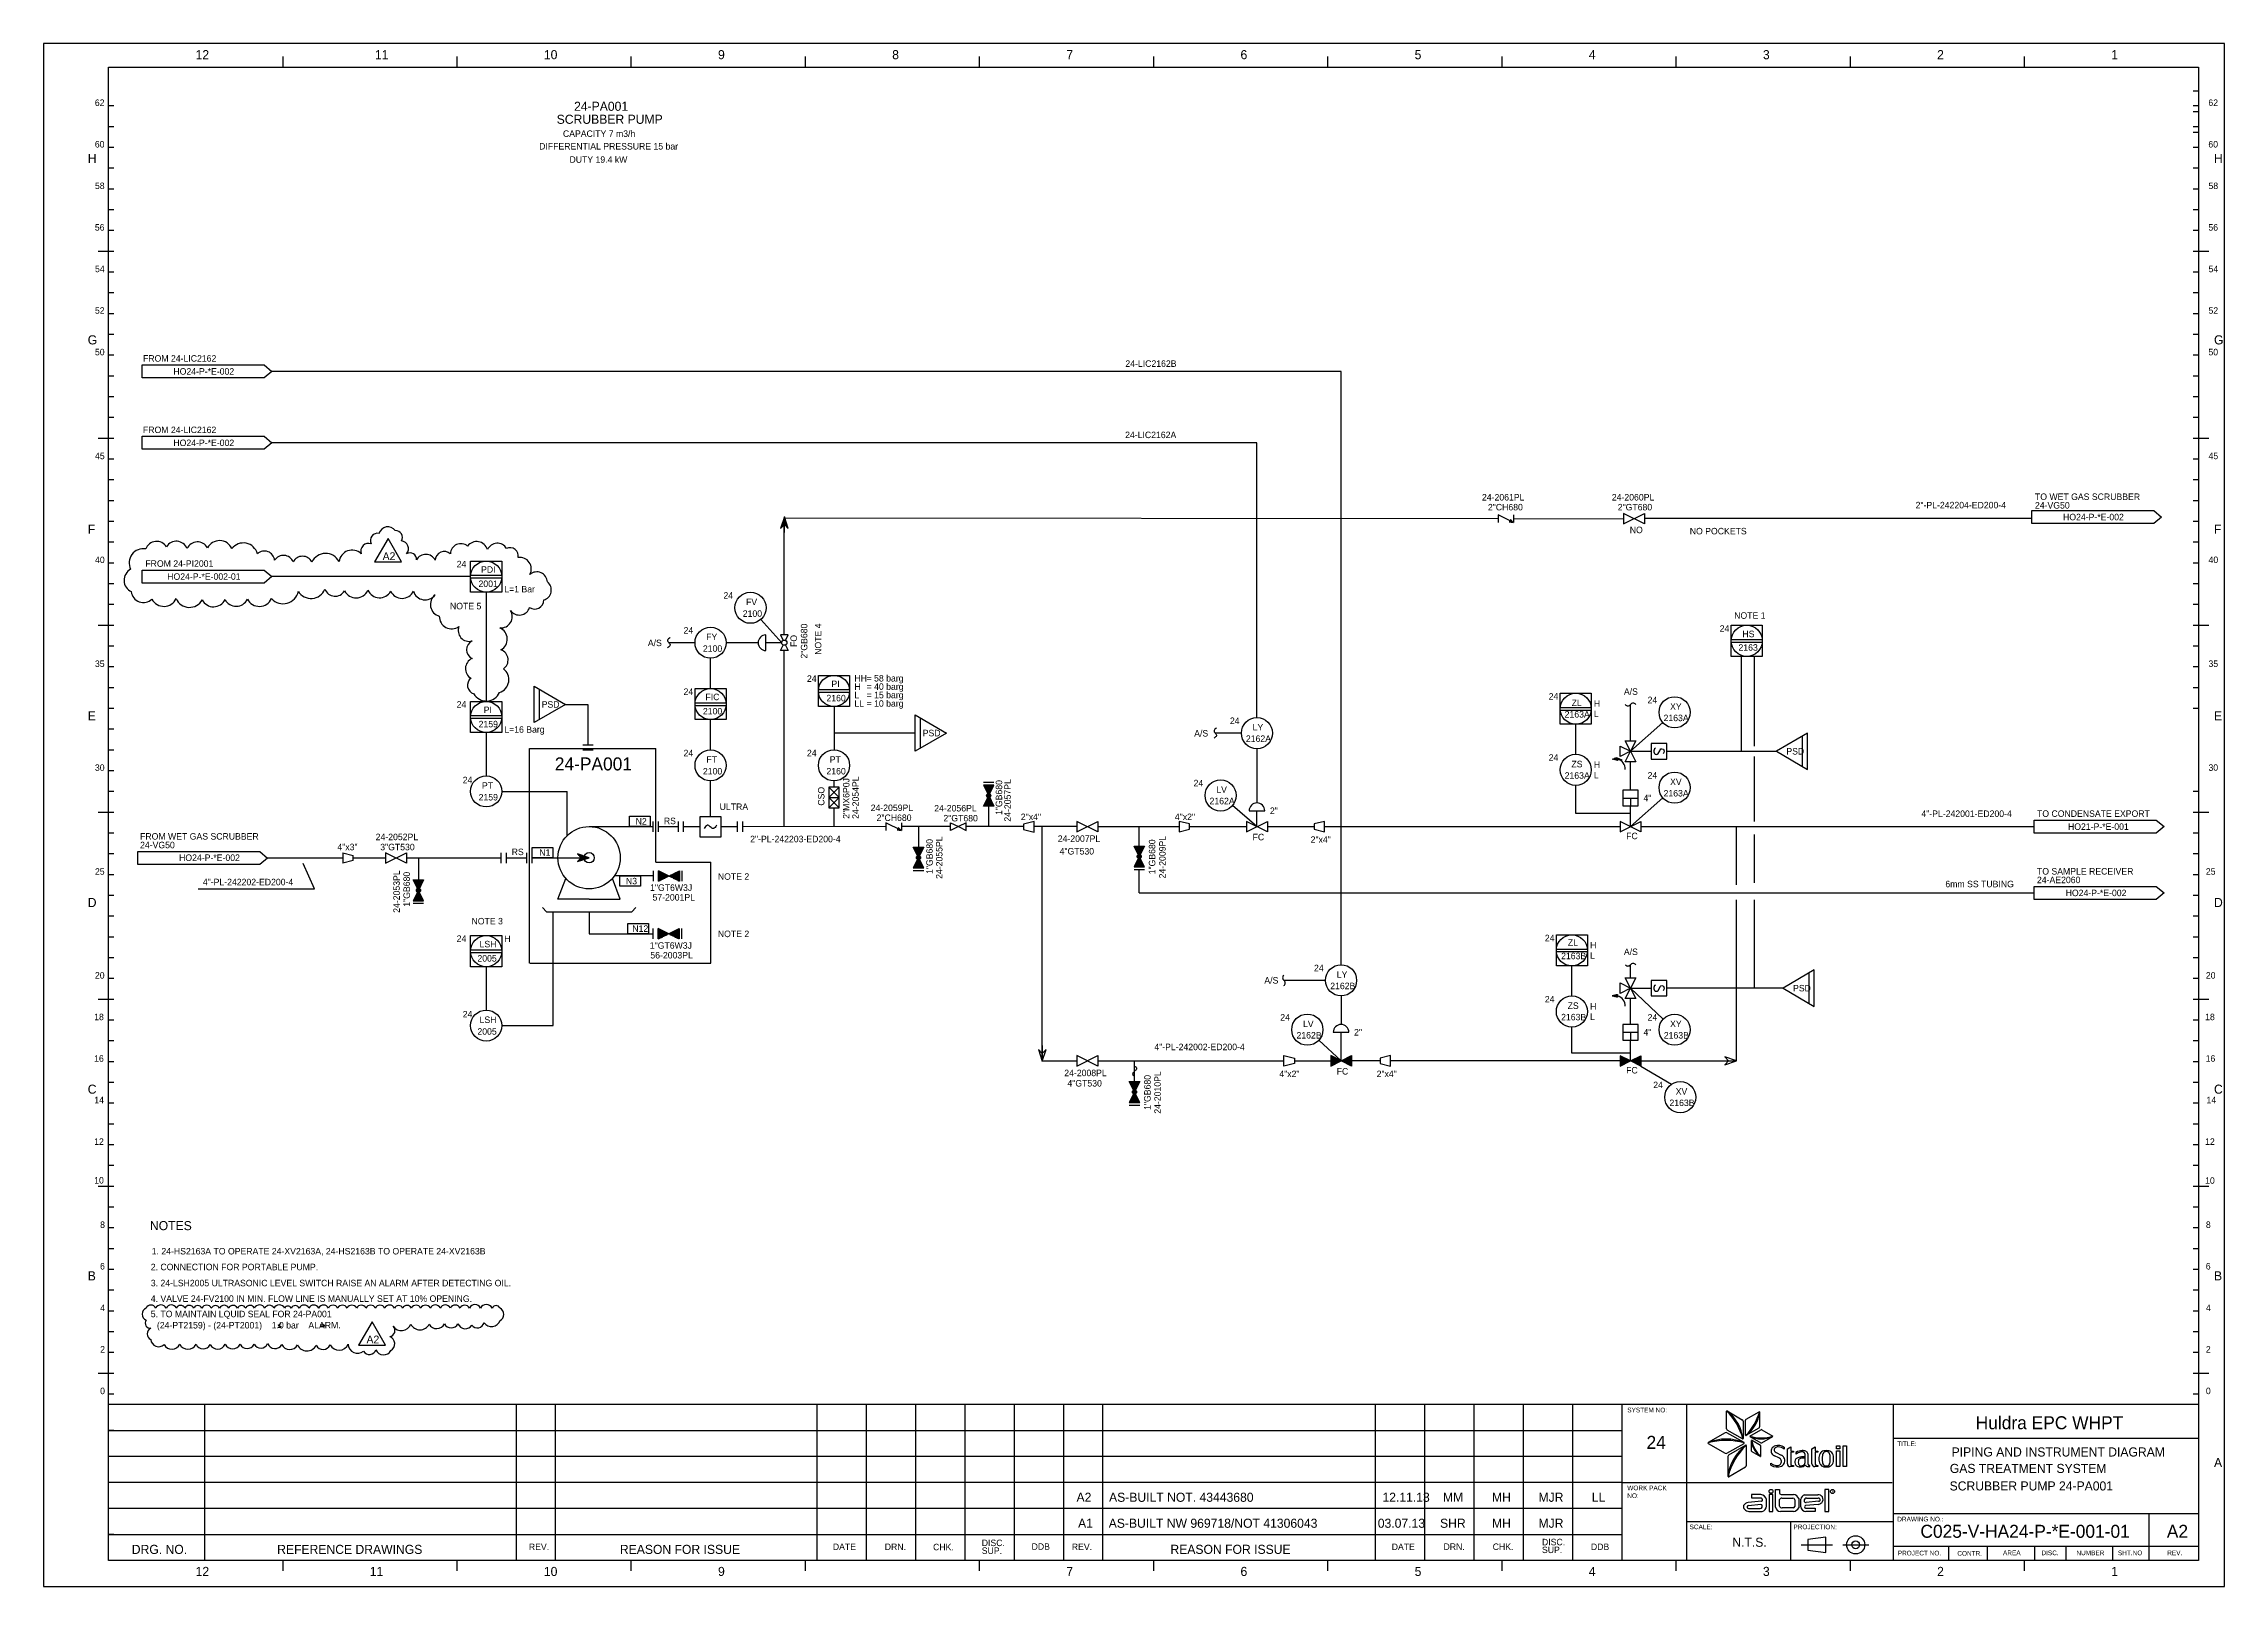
# Model space of a CAD drawing. Extents: x 0 to 840, y 0 to 594.
import ezdxf

# ---------------------------------------------------------------- set-up
doc = ezdxf.new("R2010")
doc.units = 0
for name, color, linetype in [('01-LIN-025-A', 7, 'Continuous'), ('08-LIN-050-A', 7, 'Continuous'), ('18-LIN-025-SP', 7, 'Continuous'), ('28-SYM-070-SP', 7, 'Continuous'), ('34-TXT-018', 7, 'Continuous'), ('35-TXT-025', 7, 'Continuous'), ('36-TXT-035', 7, 'Continuous'), ('37-TXT-050', 7, 'Continuous'), ('43-', 7, 'Continuous'), ('49-LOG-UD', 7, 'Continuous'), ('50-REV-035-TRNG', 7, 'Continuous'), ('51-REV-035-CLD', 7, 'Continuous')]:
    doc.layers.add(name, color=color, linetype=linetype)

msp = doc.modelspace()

# ---------------------------------------------------------------- texts
at = {"layer": '34-TXT-018'}
for s, p in [('SYSTEM NO:', (610, 67)), ('TITLE:', (714, 54)), ('WORK PACK', (610, 37)), ('NO:', (610, 34)), ('DRAWING NO.:', (714, 25)), ('SCALE:', (634, 22)), ('PROJECTION:', (674, 22)), ('PROJECT NO.', (714.19, 11.92)), ('CONTR.', (737.12, 11.81)), ('AREA', (754.73, 12.01)), ('DISC.', (769.53, 12)), ('NUMBER', (783, 12)), ('SHT.NO', (799, 12)), ('REV.', (818, 12))]:
    msp.add_text(s, height=1.8, dxfattribs=at).set_placement(p)
at = {"layer": '35-TXT-025'}
for s, p in [('62', (19.74, 570)), ('62', (833.84, 570)), ('60', (19.73, 554)), ('DIFFERENTIAL PRESSURE 15 bar', (190.88, 553.22)), ('CAPACITY 7 m3/h', (200.03, 558.09)), ('60', (833.83, 554)), ('DUTY 19.4 kW', (202.56, 548.12)), ('58', (19.77, 538)), ('58', (833.87, 538)), ('56', (19.74, 522)), ('56', (833.84, 522)), ('54', (19.8, 506)), ('54', (833.9, 506)), ('52', (19.77, 490)), ('52', (833.87, 490)), ('50', (19.77, 474)), ('FROM 24-LIC2162', (38.28, 471.55)), ('24-LIC2162B', (416.68, 469.55)), ('50', (833.86, 474)), ('HO24-P-*E-002', (49.99, 466.55)), ('FROM 24-LIC2162', (38.27, 444.05)), ('HO24-P-*E-002', (49.99, 439.05)), ('24-LIC2162A', (416.58, 442.11)), ('45', (19.8, 434)), ('45', (833.9, 434)), (' 24-2061PL', (553.11, 418.09)), (' 24-2060PL', (603.12, 418.09)), ('TO WET GAS SCRUBBER', (767.04, 418.3)), ('2"CH680', (556.33, 414.28)), ('2"GT680', (606.33, 414.28)), ('2"-PL-242204-ED200-4', (721.07, 415.07)), ('24-VG50', (767.04, 414.98)), ('HO24-P-*E-002', (777.86, 410.48)), ('NO', (610.97, 405.51)), ('NO POCKETS', (634.08, 405.05)), ('40', (19.8, 394)), ('FROM 24-PI2001', (39.18, 392.56)), ('24', (159.11, 392.36)), ('40', (833.9, 394)), ('HO24-P-*E-002-01', (47.62, 387.56)), ('2001', (167.52, 384.78)), ('PDI', (168.51, 390.26)), ('NOTE 5', (156.52, 376.2)), ('L=1 Bar', (177.45, 382.7)), ('24', (261.85, 380.3)), ('FV', (270.56, 377.8)), ('2100', (269.3, 373.3)), ('24', (645.6, 367.55)), ('NOTE 1', (651.19, 372.55)), ('A/S', (232.74, 362.02)), ('24', (246.5, 366.84)), ('2100', (253.95, 359.84)), ('FY', (255.21, 364.34)), ('2163', (652.84, 360.25)), ('HS', (654.35, 365.46)), ('35', (19.77, 354)), ('35', (833.87, 354)), ('24', (246.5, 343.22)), ('24', (294.03, 348.26)), ('PI', (303.46, 346.24)), ('HH', (312.31, 348.4)), ('H', (312.31, 345.18)), ('L', (312.31, 341.96)), ('= 58 barg', (317.01, 348.4)), ('= 40 barg', (317.01, 345.18)), ('= 15 barg', (317.01, 341.96)), ('A/S', (608.7, 343.28)), ('24', (159.11, 338.33)), ('PI', (169.51, 336.23)), ('PSD', (191.84, 338.32)), ('2100', (253.95, 335.72)), ('FIC', (254.93, 341.2)), ('2160', (301.53, 340.76)), ('LL', (312.31, 338.69)), ('= 10 barg', (317.01, 338.69)), ('24', (579.73, 341.42)), ('2163A', (585.88, 334.52)), ('ZL', (588.58, 338.92)), ('H', (597.15, 338.67)), ('L', (597.15, 334.67)), ('24', (617.83, 340.03)), ('XY', (626.49, 337.53)), ('2159', (167.56, 330.75)), ('L=16 Barg', (177.45, 328.67)), ('PSD', (338.61, 327.31)), ('A/S', (443.19, 327.22)), ('24', (456.95, 332.04)), ('2162A', (463.1, 325.14)), ('LY', (465.7, 329.54)), ('2163A', (623.98, 333.13)), ('24', (246.5, 319.6)), ('FT', (255.31, 317.1)), ('24', (294.03, 319.61)), ('PT', (302.79, 317.11)), ('24', (579.73, 317.87)), ('PSD', (671.28, 320.28)), ('30', (19.77, 314)), ('24', (161.44, 309.24)), ('2100', (253.95, 312.6)), ('2160', (301.53, 312.61)), ('2163A', (585.88, 310.97)), ('ZS', (588.49, 315.37)), ('H', (597.15, 315.12)), ('L', (597.15, 311.12)), ('24', (617.83, 311.03)), ('XV', (626.49, 308.53)), ('30', (833.86, 314)), ('2159', (167.56, 302.6)), ('PT', (168.84, 307.1)), ('24', (442.95, 308.04)), ('2162A', (449.1, 301.14)), ('LV', (451.7, 305.54)), ('4"', (616.24, 302.28)), ('2163A', (623.98, 304.13)), ('N2', (228.04, 293.29)), ('RS', (238.91, 293.47)), ('ULTRA', (260.4, 298.93)), (' 24-2059PL', (317.64, 298.52)), ('2"CH680', (320.86, 294.7)), (' 24-2056PL', (342.12, 298.36)), ('2"GT680', (346.59, 294.53)), ('2"x4"', (376.41, 295.05)), ('4"x2"', (435.75, 295.05)), ('2"', (472.36, 297.39)), ('4"-PL-242001-ED200-4', (723.29, 296.25)), ('TO CONDENSATE EXPORT', (767.83, 296.28)), ('24-VG50', (37.15, 284.19)), ('FROM WET GAS SCRUBBER', (37.15, 287.52)), ('4"x3"', (113.16, 283.43)), ('24-2052PL', (127.91, 287.31)), ('3"GT530', (129.66, 283.41)), ('2"-PL-242203-ED200-4', (272.16, 286.5)), ('24-2007PL', (390.64, 286.64)), ('FC', (465.68, 287.26)), ('2"x4"', (488.04, 286.29)), ('FC', (609.57, 287.68)), ('HO21-P-*E-001', (779.76, 291.28)), ('HO24-P-*E-002', (52.19, 279.31)), ('RS', (180.29, 281.55)), ('N1', (190.95, 281.29)), ('25', (19.77, 274)), ('4"-PL-242202-ED200-4', (61.33, 269.94)), ('N3', (224.3, 270.3)), ('1"GT6W3J', (233.6, 267.79)), ('NOTE 2', (259.71, 272.05)), ('6mm SS TUBING', (732.53, 269.18)), ('TO SAMPLE RECEIVER', (767.81, 274.07)), ('24-AE2060', (767.81, 270.75)), ('25', (832.87, 274)), ('57-2001PL', (234.54, 264.05)), ('HO24-P-*E-002', (778.86, 265.75)), ('NOTE 3', (164.82, 254.88)), ('N12', (226.76, 252.01)), ('NOTE 2', (259.71, 249.98)), ('24', (159.11, 248.14)), ('LSH', (167.94, 246.04)), ('H', (177.45, 248.05)), ('1"GT6W3J', (233.49, 245.5)), ('56-2003PL', (233.71, 241.76)), ('24', (578.26, 248.38)), ('2163B', (584.51, 241.48)), ('ZL', (587.11, 246.65)), ('H', (595.68, 245.63)), ('L', (595.68, 241.63)), ('A/S', (608.7, 243.08)), ('20', (19.77, 234)), ('2005', (167.09, 240.56)), ('24', (489.34, 236.84)), ('LY', (498.09, 234.34)), ('20', (832.86, 234)), ('A/S', (470.21, 232.09)), ('2162B', (495.59, 229.94)), ('24', (578.26, 224.83)), ('PSD', (673.86, 229.08)), ('18', (19.48, 218)), ('24', (161.44, 219.05)), ('LSH', (167.94, 216.91)), ('24', (476.34, 217.84)), ('2163B', (584.51, 217.93)), ('ZS', (587.02, 222.33)), ('H', (595.68, 222.08)), ('L', (595.68, 218.08)), ('24', (617.83, 217.83)), ('18', (832.58, 218)), ('2005', (167.09, 212.41)), ('2162B', (482.59, 210.94)), ('LV', (485.09, 215.34)), ('2"', (504.76, 212.09)), ('4"', (616.24, 212.08)), ('2163B', (624.08, 210.93)), ('XY', (626.49, 215.33)), ('16', (19.45, 202)), ('4"-PL-242002-ED200-4', (427.83, 206.45)), ('16', (832.79, 202)), ('24-2008PL', (393.14, 196.44)), ('4"x2"', (475.98, 196.09)), ('FC', (498.07, 197.06)), ('2"x4"', (513.46, 196.09)), ('FC', (609.57, 197.48)), ('24', (620, 191.83)), ('14', (19.52, 186)), ('2163B', (626.25, 184.93)), ('XV', (628.66, 189.33)), ('14', (833.11, 186)), ('12', (19.48, 170)), ('12', (832.58, 170)), ('10', (19.48, 155.1)), ('10', (832.58, 155)), ('8', (21.78, 138)), ('8', (832.88, 138)), ('1. 24-HS2163A TO OPERATE 24-XV2163A, 24-HS2163B TO OPERATE 24-XV2163B', (41.64, 127.8)), ('6', (21.74, 122)), ('3. 24-LSH2005 ULTRASONIC LEVEL SWITCH RAISE AN ALARM AFTER DETECTING OIL.', (41.28, 115.54)), ('2. CONNECTION FOR PORTABLE PUMP.', (41.28, 121.72)), ('6', (832.84, 122)), ('4. VALVE 24-FV2100 IN MIN. FLOW LINE IS MANUALLY SET AT 10% OPENING. ', (41.28, 109.54)), ('4', (21.81, 106)), ('5. TO MAINTAIN LQUID SEAL FOR 24-PA001', (41.28, 103.63)), ('  (24-PT2159) - (24-PT2001)    1.0 bar    ALARM.', (41.78, 99.29)), ('4', (832.91, 106)), ('2', (21.78, 90)), ('2', (832.88, 90)), ('0', (21.77, 74)), ('0', (832.87, 74)), ('DISC.', (361.36, 15.5)), ('DISC.', (577.15, 15.81)), ('REV.', (186.91, 13.97)), ('DATE', (304, 14)), ('DRN.', (324, 14)), ('CHK.', (342.6, 13.89)), ('SUP.', (361.36, 12.5)), ('DDB', (380.56, 14.07)), ('REV.', (396.05, 13.96)), ('DATE', (519.26, 13.98)), ('DRN.', (539.22, 14.04)), ('CHK.', (558.17, 14.01)), ('SUP.', (577.15, 12.81)), ('DDB', (596, 14))]:
    msp.add_text(s, height=2.5, dxfattribs=at).set_placement(p)
for s, rotation, p in [('2"GB680', 90, (294.18, 357.22)), ('NOTE 4', 90, (299.58, 358.67)), ('FO', 90, (290.18, 361.69)), ('2"MX6P0J', 90, (310.4, 295.54)), ('24-2054PL', 90, (314, 295.5)), ('CSO', 90, (300.77, 300.59)), ('1"GB680', 90, (369.23, 297)), ('24-2057PL', 90, (372.54, 294.44)), ('1"GB680', 90, (342.48, 274.3)), ('24-2055PL', 90, (346.23, 272.4)), ('1"GB680', 89.9544, (428.21, 274.15)), ('24-2009PL', 89.9544, (432.18, 272.6)), ('4"GT530', 359.9544, (391.35, 281.79)), ('24-2053PL', 90, (137.21, 259.33)), ('1"GB680', 90, (141.1, 261.68)), ('4"GT530', 359.9544, (394.36, 192.46)), ('1"GB680', 89.9544, (426.4, 183.46)), ('24-2010PL', 89.9544, (430.31, 181.99))]:
    msp.add_text(s, height=2.5, rotation=rotation, dxfattribs=at).set_placement(p)
at = {"layer": '36-TXT-035'}
for s, p in [('12', (58.54, 588)), ('11', (127.62, 588)), ('10', (192.7, 588)), ('9', (259.78, 588)), ('8', (326.86, 588)), ('7', (393.94, 588)), ('6', (461.02, 588)), ('5', (528.1, 588)), ('4', (595.18, 588)), ('3', (662.26, 588)), ('2', (729.34, 588)), ('1', (796.42, 588)), ('24-PA001', (204.33, 568.13)), ('SCRUBBER PUMP', (197.63, 563.13)), ('H', (17, 548.06)), ('H', (836, 548.06)), ('G', (17, 478.19)), ('G', (836, 478.19)), ('F', (17, 405.31)), ('F', (836, 405.31)), ('E', (17, 333.44)), ('E', (836, 333.44)), ('D', (17, 261.56)), ('D', (836, 261.56)), ('C', (17, 189.69)), ('C', (836, 189.69)), ('NOTES', (40.95, 137.15)), ('B', (17, 117.81)), ('B', (836, 117.81)), ('PIPING AND INSTRUMENT DIAGRAM', (734.93, 50)), ('GAS TREATMENT SYSTEM', (734.24, 43.66)), ('A', (836, 45.94)), ('A2', (397.86, 32.56)), ('AS-BUILT NOT. 43443680', (410.39, 32.56)), ('12.11.13', (515.7, 32.56)), ('MM', (539.01, 32.56)), ('MH', (557.88, 32.56)), ('MJR', (575.81, 32.56)), ('LL', (596.34, 32.56)), ('SCRUBBER PUMP 24-PA001', (734.16, 36.92)), ('A1', (398.46, 22.56)), ('AS-BUILT NW 969718/NOT 41306043', (410.26, 22.56)), ('03.07.13', (513.9, 22.56)), ('SHR', (537.88, 22.56)), ('MH', (557.88, 22.56)), ('MJR', (575.81, 22.56)), ('N.T.S.', (650.46, 15.25)), ('DRG. NO.', (33.96, 12.49)), ('REFERENCE DRAWINGS', (89.96, 12.49)), ('REASON FOR ISSUE', (221.96, 12.49)), ('REASON FOR ISSUE', (434.03, 12.51)), ('12', (58.54, 4)), ('11', (125.62, 4)), ('10', (192.7, 4)), ('9', (259.78, 4)), ('7', (393.94, 4)), ('6', (461.02, 4)), ('5', (528.1, 4)), ('4', (595.18, 4)), ('3', (662.26, 4)), ('2', (729.34, 4)), ('1', (796.42, 4))]:
    msp.add_text(s, height=3.5, dxfattribs=at).set_placement(p)
at = {"layer": '37-TXT-050'}
for s, p in [('24-PA001', (196.9, 314.17)), ('Huldra EPC WHPT', (744.21, 60.5)), ('24', (617.42, 52.95)), ('C025-V-HA24-P-*E-001-01', (722.92, 18.7)), ('A2', (817.83, 18.7))]:
    msp.add_text(s, height=5, dxfattribs=at).set_placement(p)
at = {"layer": '49-LOG-UD'}
msp.add_text('R', height=1.15, dxfattribs=at).set_placement((688.74, 35.95))
at = {"layer": '50-REV-035-TRNG'}
for p in [(130.59, 395.15), (124.39, 93.56)]:
    msp.add_text('A2', height=3, dxfattribs=at).set_placement(p)

# ---------------------------------------------------------------- linework, layer by layer
at = {"layer": '01-LIN-025-A'}
for p, q in [((37.91, 470.3), (84.91, 470.3)), ((37.91, 465.3), (37.91, 470.3)), ((84.91, 465.3), (37.91, 465.3)), ((84.91, 470.3), (87.91, 467.8)), ((87.91, 467.8), (84.91, 465.3)), ((37.91, 442.8), (84.91, 442.8)), ((37.91, 437.8), (37.91, 442.8)), ((84.91, 437.8), (37.91, 437.8)), ((84.91, 442.8), (87.91, 440.3)), ((87.91, 440.3), (84.91, 437.8)), ((566.21, 409.56), (560.21, 412.56)), ((560.21, 412.56), (560.21, 409.56)), ((566.21, 412.56), (566.21, 409.56)), ((616.59, 409.09), (608.59, 413.09)), ((608.59, 413.09), (608.59, 409.09)), ((608.59, 409.09), (616.59, 413.09)), ((616.59, 413.09), (616.59, 409.09)), ((765.82, 414.23), (812.82, 414.23)), ((765.82, 409.23), (765.82, 414.23)), ((812.82, 414.23), (815.82, 411.73)), ((815.82, 411.73), (812.82, 409.23)), ((565.21, 410.06), (566.11, 409.61)), ((812.82, 409.23), (765.82, 409.23)), ((37.91, 391.31), (84.91, 391.31)), ((37.91, 386.31), (37.91, 391.31)), ((84.91, 391.31), (87.91, 388.81)), ((87.91, 388.81), (84.91, 386.31)), ((164.49, 382.78), (164.49, 394.78)), ((164.49, 394.78), (176.49, 394.78)), ((164.49, 389.28), (176.49, 389.28)), ((164.49, 388.28), (176.49, 388.28)), ((176.49, 394.78), (176.49, 382.78)), ((84.91, 386.31), (37.91, 386.31)), ((176.49, 382.78), (164.49, 382.78)), ((650.02, 358.05), (650.02, 370.05)), ((650.02, 370.05), (662.02, 370.05)), ((662.02, 370.05), (662.02, 358.05)), ((278.2, 360.34), (278.2, 366.34)), ((284.3, 363.34), (278.2, 363.34)), ((286.8, 366.34), (283.8, 366.34)), ((283.8, 366.34), (284.85, 364.24)), ((283.8, 360.34), (284.85, 362.45)), ((285.75, 364.24), (286.8, 366.34)), ((285.75, 362.45), (286.8, 360.34)), ((650.02, 364.55), (662.02, 364.55)), ((650.02, 363.55), (662.02, 363.55)), ((286.8, 360.34), (283.8, 360.34)), ((662.02, 358.05), (650.02, 358.05)), ((191, 333.77), (191, 345.37)), ((250.91, 333.72), (250.91, 345.72)), ((250.91, 345.72), (262.91, 345.72)), ((262.91, 345.72), (262.91, 333.72)), ((298.45, 338.76), (298.45, 350.76)), ((298.45, 350.76), (310.45, 350.76)), ((298.45, 345.26), (310.45, 345.26)), ((310.45, 350.76), (310.45, 338.76)), ((164.49, 328.75), (164.49, 340.75)), ((164.49, 340.75), (176.49, 340.75)), ((176.49, 340.75), (176.49, 328.75)), ((250.91, 340.22), (262.91, 340.22)), ((250.91, 339.22), (262.91, 339.22)), ((298.45, 344.26), (310.45, 344.26)), ((310.45, 338.76), (298.45, 338.76)), ((584.15, 331.92), (584.15, 343.92)), ((584.15, 343.92), (596.15, 343.92)), ((584.15, 338.42), (596.15, 338.42)), ((584.15, 337.42), (596.15, 337.42)), ((596.15, 343.92), (596.15, 331.92)), ((164.49, 335.25), (176.49, 335.25)), ((164.49, 334.25), (176.49, 334.25)), ((176.49, 328.75), (164.49, 328.75)), ((262.91, 333.72), (250.91, 333.72)), ((337.76, 322.76), (337.76, 334.36)), ((596.15, 331.92), (584.15, 331.92)), ((611.24, 321.53), (623.74, 332.56)), ((607.24, 319.53), (607.24, 323.53)), ((607.24, 323.53), (611.24, 321.53)), ((611.24, 321.53), (607.24, 319.53)), ((611.24, 321.53), (609.24, 325.53)), ((609.24, 325.53), (613.24, 325.53)), ((609.24, 317.53), (611.24, 321.53)), ((613.24, 325.53), (611.24, 321.53)), ((611.24, 321.53), (613.24, 317.53)), ((611.24, 321.53), (615.24, 321.53)), ((615.24, 321.53), (615.34, 321.53)), ((615.24, 321.53), (615.34, 321.53)), ((615.24, 321.53), (619.24, 321.53)), ((619.24, 324.53), (619.24, 318.53)), ((625.24, 324.53), (619.24, 324.53)), ((620.54, 322.53), (620.24, 321.73)), ((620.24, 321.73), (620.24, 321.33)), ((620.24, 321.33), (620.54, 320.63)), ((620.84, 322.73), (620.54, 322.53)), ((620.54, 320.63), (620.74, 320.43)), ((620.74, 320.43), (621.14, 320.33)), ((621.14, 320.33), (621.54, 320.43)), ((621.54, 320.43), (621.84, 320.63)), ((621.84, 320.63), (622.54, 321.73)), ((622.54, 321.73), (622.64, 322.13)), ((622.64, 322.13), (622.94, 322.43)), ((622.94, 322.43), (623.34, 322.53)), ((623.34, 322.53), (623.94, 322.33)), ((624.14, 321.03), (623.84, 320.53)), ((623.94, 322.33), (624.24, 321.53)), ((624.24, 321.53), (624.14, 321.03)), ((625.24, 318.53), (625.24, 324.53)), ((677.44, 315.73), (677.44, 327.33)), ((606.09, 318.07), (604.86, 318.68)), ((606.23, 318.03), (604.9, 318.69)), ((606.24, 318.06), (604.95, 318.7)), ((606.24, 318.09), (605, 318.72)), ((606.24, 318.13), (605.05, 318.73)), ((606.24, 318.16), (605.09, 318.74)), ((606.24, 318.2), (605.14, 318.75)), ((606.24, 318.23), (605.19, 318.76)), ((606.24, 318.27), (605.23, 318.77)), ((606.24, 318.3), (605.28, 318.79)), ((606.24, 318.34), (605.33, 318.8)), ((606.24, 318.38), (605.38, 318.81)), ((606.24, 318.41), (605.42, 318.82)), ((606.24, 318.45), (605.47, 318.83)), ((606.24, 318.48), (605.52, 318.85)), ((606.24, 318.52), (605.56, 318.86)), ((606.24, 318.55), (605.61, 318.87)), ((606.24, 318.59), (605.66, 318.88)), ((606.24, 318.62), (605.71, 318.89)), ((606.24, 318.66), (605.75, 318.9)), ((606.24, 318.69), (605.8, 318.92)), ((606.24, 318.73), (605.85, 318.93)), ((606.24, 318.76), (605.89, 318.94)), ((606.24, 318.8), (605.94, 318.95)), ((606.24, 318.84), (605.99, 318.96)), ((606.24, 318.87), (606.04, 318.97)), ((606.24, 318.91), (606.08, 318.99)), ((606.24, 318.94), (606.13, 319)), ((606.24, 318.98), (606.18, 319.01)), ((606.24, 319.01), (606.22, 319.02)), ((606.43, 318.49), (606.34, 318.54)), ((606.57, 318.46), (606.39, 318.55)), ((606.72, 318.42), (606.43, 318.56)), ((606.86, 318.39), (606.48, 318.57)), ((607, 318.35), (606.53, 318.59)), ((607.14, 318.32), (606.57, 318.6)), ((607.28, 318.28), (606.62, 318.61)), ((607.42, 318.24), (606.67, 318.62)), ((607.57, 318.21), (606.72, 318.63)), ((607.71, 318.17), (606.76, 318.65)), ((607.85, 318.14), (606.81, 318.66)), ((607.99, 318.1), (606.86, 318.67)), ((613.24, 317.53), (609.24, 317.53)), ((619.24, 318.53), (625.24, 318.53)), ((306.45, 307.74), (302.45, 307.74)), ((302.45, 307.74), (302.45, 299.74)), ((306.45, 307.74), (302.45, 303.74)), ((306.45, 303.74), (302.45, 307.74)), ((306.45, 299.74), (302.45, 303.74)), ((306.45, 303.74), (302.45, 299.74)), ((302.45, 303.74), (306.45, 303.74)), ((306.45, 299.74), (306.45, 307.74)), ((366.03, 309.46), (362.03, 309.46)), ((366.03, 308.46), (362.03, 308.46)), ((366.03, 308.46), (362.03, 308.46)), ((362.03, 308.46), (364.03, 304.46)), ((362.03, 300.46), (364.03, 304.46)), ((364.03, 307.46), (362.23, 308.36)), ((362.23, 308.36), (364.03, 304.46)), ((362.23, 300.56), (364.03, 304.46)), ((365.63, 308.26), (362.43, 308.26)), ((362.43, 308.26), (364.03, 304.46)), ((362.43, 300.66), (364.03, 304.46)), ((365.43, 308.06), (362.63, 308.06)), ((362.63, 308.06), (364.03, 304.46)), ((362.63, 300.86), (364.03, 304.46)), ((365.23, 307.86), (362.83, 307.86)), ((362.83, 307.86), (364.03, 304.46)), ((362.83, 301.06), (364.03, 304.46)), ((365.03, 307.66), (363.03, 307.66)), ((363.03, 307.66), (364.03, 304.46)), ((363.03, 301.26), (364.03, 304.46)), ((364.83, 307.46), (363.23, 307.46)), ((363.23, 307.46), (364.03, 304.46)), ((363.23, 301.46), (364.03, 304.46)), ((364.63, 307.26), (363.43, 307.26)), ((363.43, 307.26), (364.03, 304.46)), ((363.43, 301.66), (364.03, 304.46)), ((364.43, 307.06), (363.63, 307.06)), ((363.63, 307.06), (364.03, 304.46)), ((363.63, 301.86), (364.03, 304.46)), ((364.23, 306.86), (363.83, 306.86)), ((363.83, 306.86), (364.03, 304.46)), ((363.83, 302.06), (364.03, 304.46)), ((364.03, 304.46), (366.03, 308.46)), ((364.03, 304.46), (364.03, 308.46)), ((364.03, 304.46), (365.83, 308.36)), ((365.83, 308.36), (364.03, 307.46)), ((364.03, 304.46), (365.63, 308.26)), ((364.03, 304.46), (365.43, 308.06)), ((364.03, 304.46), (365.23, 307.86)), ((364.03, 304.46), (365.03, 307.66)), ((364.03, 304.46), (364.83, 307.46)), ((364.03, 304.46), (364.63, 307.26)), ((364.03, 304.46), (364.43, 307.06)), ((364.03, 304.46), (364.23, 306.86)), ((364.03, 304.46), (366.03, 300.46)), ((364.03, 304.46), (365.83, 300.56)), ((364.03, 304.46), (365.63, 300.66)), ((364.03, 304.46), (365.43, 300.86)), ((364.03, 304.46), (365.23, 301.06)), ((364.03, 304.46), (365.03, 301.26)), ((364.03, 304.46), (364.83, 301.46)), ((364.03, 304.46), (364.63, 301.66)), ((364.03, 304.46), (364.43, 301.86)), ((364.03, 304.46), (364.23, 302.06)), ((364.03, 304.46), (364.03, 300.46)), ((590.15, 297.54), (590.15, 308.37)), ((614.24, 306.53), (608.24, 306.53)), ((608.24, 306.53), (608.24, 300.53)), ((608.24, 303.53), (614.24, 303.53)), ((611.24, 292.53), (623.74, 303.56)), ((611.24, 303.53), (611.24, 300.53)), ((614.24, 300.53), (614.24, 306.53)), ((302.45, 299.74), (304.45, 299.74)), ((304.45, 299.74), (306.45, 299.74)), ((330.41, 291.04), (324.41, 294.04)), ((324.41, 294.04), (324.41, 291.04)), ((330.41, 294.04), (330.41, 291.04)), ((366.03, 300.46), (362.03, 300.46)), ((366.03, 300.46), (362.03, 300.46)), ((364.03, 301.46), (362.23, 300.56)), ((365.63, 300.66), (362.43, 300.66)), ((365.43, 300.86), (362.63, 300.86)), ((365.23, 301.06), (362.83, 301.06)), ((365.03, 301.26), (363.03, 301.26)), ((364.83, 301.46), (363.23, 301.46)), ((364.63, 301.66), (363.43, 301.66)), ((364.43, 301.86), (363.63, 301.86)), ((364.23, 302.06), (363.83, 302.06)), ((365.83, 300.56), (364.03, 301.46)), ((366.03, 300.46), (364.03, 300.46)), ((381.5, 294.44), (377.5, 293.44)), ((381.5, 290.44), (381.5, 294.44)), ((398.01, 290.54), (406.01, 294.54)), ((406.01, 290.54), (398.01, 294.54)), ((398.01, 294.54), (398.01, 290.54)), ((406.01, 294.54), (406.01, 290.54)), ((437.39, 294.54), (437.39, 290.54)), ((441.39, 293.54), (437.39, 294.54)), ((467.36, 292.54), (457.92, 300.63)), ((463.36, 290.54), (471.36, 294.54)), ((471.36, 290.54), (463.36, 294.54)), ((463.36, 294.54), (463.36, 290.54)), ((464.36, 298.64), (470.36, 298.64)), ((467.36, 292.54), (467.36, 298.64)), ((467.36, 296.54), (467.36, 296.64)), ((467.36, 296.54), (467.36, 296.64)), ((471.36, 294.54), (471.36, 290.54)), ((493.36, 294.54), (489.36, 293.54)), ((493.36, 290.54), (493.36, 294.54)), ((611.24, 297.54), (590.15, 297.54)), ((607.24, 290.53), (615.24, 294.53)), ((615.24, 290.53), (607.24, 294.53)), ((607.24, 294.53), (607.24, 290.53)), ((608.24, 300.53), (614.24, 300.53)), ((611.24, 296.53), (611.24, 300.53)), ((611.24, 296.53), (611.24, 296.63)), ((611.24, 296.53), (611.24, 296.63)), ((611.24, 292.53), (611.24, 296.53)), ((615.24, 294.53), (615.24, 290.53)), ((766.77, 295.03), (813.77, 295.03)), ((766.77, 290.03), (766.77, 295.03)), ((813.77, 295.03), (816.77, 292.53)), ((329.41, 291.54), (330.3, 291.09)), ((377.5, 293.44), (377.5, 292.44)), ((377.5, 292.44), (377.5, 292.31)), ((377.5, 292.31), (377.5, 291.44)), ((377.5, 291.44), (381.5, 290.44)), ((422.01, 280.85), (422.01, 292.49)), ((437.39, 290.54), (441.39, 291.54)), ((441.39, 292.67), (441.39, 293.54)), ((441.39, 292.54), (441.39, 292.67)), ((441.39, 291.54), (441.39, 292.54)), ((489.36, 293.54), (489.36, 291.54)), ((489.36, 291.54), (493.36, 290.54)), ((813.77, 290.03), (766.77, 290.03)), ((816.77, 292.53), (813.77, 290.03)), ((36.25, 282.94), (83.25, 282.94)), ((36.25, 277.94), (36.25, 282.94)), ((83.25, 277.94), (36.25, 277.94)), ((83.25, 282.94), (86.25, 280.44)), ((86.25, 280.44), (83.25, 277.94)), ((115.27, 282.44), (119.27, 281.44)), ((115.27, 282.44), (115.27, 278.44)), ((119.27, 279.44), (115.27, 278.44)), ((119.27, 279.44), (119.27, 281.43)), ((131.74, 278.44), (139.74, 282.44)), ((139.74, 278.44), (131.74, 282.44)), ((131.74, 282.44), (131.74, 278.44)), ((139.74, 282.44), (139.74, 278.44)), ((335, 284.61), (339, 284.61)), ((335, 284.61), (339, 284.61)), ((337, 280.61), (335, 284.61)), ((335, 284.61), (337, 284.61)), ((337, 280.61), (335, 276.61)), ((337, 280.61), (335.2, 284.51)), ((335.2, 284.51), (337, 283.61)), ((337, 280.61), (335.2, 276.71)), ((335.2, 276.71), (337, 277.61)), ((337, 280.61), (335.4, 284.41)), ((335.4, 284.41), (338.6, 284.41)), ((337, 280.61), (335.4, 276.81)), ((337, 280.61), (335.6, 284.21)), ((335.6, 284.21), (338.4, 284.21)), ((337, 280.61), (335.6, 277.01)), ((337, 280.61), (335.8, 284.01)), ((335.8, 284.01), (338.2, 284.01)), ((337, 280.61), (335.8, 277.21)), ((335.8, 277.21), (338.2, 277.21)), ((337, 280.61), (336, 283.81)), ((336, 283.81), (338, 283.81)), ((337, 280.61), (336, 277.41)), ((336, 277.41), (338, 277.41)), ((337, 280.61), (336.2, 283.61)), ((336.2, 283.61), (337.8, 283.61)), ((337, 280.61), (336.2, 277.61)), ((336.2, 277.61), (337.8, 277.61)), ((337, 280.61), (336.4, 283.41)), ((336.4, 283.41), (337.6, 283.41)), ((337, 280.61), (336.4, 277.81)), ((336.4, 277.81), (337.6, 277.81)), ((337, 280.61), (336.6, 283.21)), ((336.6, 283.21), (337.4, 283.21)), ((337, 280.61), (336.6, 278.01)), ((336.6, 278.01), (337.4, 278.01)), ((337, 280.61), (336.8, 283.01)), ((336.8, 283.01), (337.2, 283.01)), ((337, 280.61), (336.8, 278.21)), ((336.8, 278.21), (337.2, 278.21)), ((339, 284.61), (337, 280.61)), ((337, 280.61), (337, 284.61)), ((337, 283.61), (338.8, 284.51)), ((338.8, 284.51), (337, 280.61)), ((338.6, 284.41), (337, 280.61)), ((338.4, 284.21), (337, 280.61)), ((338.2, 284.01), (337, 280.61)), ((338, 283.81), (337, 280.61)), ((337.8, 283.61), (337, 280.61)), ((337.6, 283.41), (337, 280.61)), ((337.4, 283.21), (337, 280.61)), ((337.2, 283.01), (337, 280.61)), ((339, 276.61), (337, 280.61)), ((338.8, 276.71), (337, 280.61)), ((338.6, 276.81), (337, 280.61)), ((338.4, 277.01), (337, 280.61)), ((338.2, 277.21), (337, 280.61)), ((338, 277.41), (337, 280.61)), ((337.8, 277.61), (337, 280.61)), ((337.6, 277.81), (337, 280.61)), ((337.4, 278.01), (337, 280.61)), ((337.2, 278.21), (337, 280.61)), ((337, 280.61), (337, 276.61)), ((337, 277.61), (338.8, 276.71)), ((422.01, 281.03), (420.01, 285.03)), ((420.01, 285.03), (424.01, 285.03)), ((422.01, 281.03), (420.01, 277.03)), ((422.01, 281.03), (420.21, 284.93)), ((420.21, 284.93), (422.01, 284.03)), ((422.01, 281.03), (420.21, 277.13)), ((420.21, 277.13), (422.01, 278.03)), ((422.01, 281.03), (420.41, 284.83)), ((420.41, 284.83), (423.61, 284.83)), ((422.01, 281.03), (420.41, 277.23)), ((420.41, 277.23), (423.61, 277.23)), ((422.01, 281.03), (420.61, 284.63)), ((420.61, 284.63), (423.41, 284.63)), ((422.01, 281.03), (420.61, 277.43)), ((420.61, 277.43), (423.41, 277.43)), ((422.01, 281.03), (420.81, 284.43)), ((420.81, 284.43), (423.21, 284.43)), ((422.01, 281.03), (420.81, 277.63)), ((420.81, 277.63), (423.21, 277.63)), ((422.01, 281.03), (421.01, 284.23)), ((421.01, 284.23), (423.01, 284.23)), ((422.01, 281.03), (421.01, 277.83)), ((421.01, 277.83), (423.01, 277.83)), ((422.01, 281.03), (421.21, 284.03)), ((421.21, 284.03), (422.81, 284.03)), ((422.01, 281.03), (421.21, 278.03)), ((421.21, 278.03), (422.81, 278.03)), ((422.01, 281.03), (421.41, 283.83)), ((421.41, 283.83), (422.61, 283.83)), ((422.01, 281.03), (421.41, 278.23)), ((421.41, 278.23), (422.61, 278.23)), ((422.01, 281.03), (421.61, 283.63)), ((421.61, 283.63), (422.41, 283.63)), ((422.01, 281.03), (421.61, 278.43)), ((421.61, 278.43), (422.41, 278.43)), ((422.01, 281.03), (421.81, 283.43)), ((421.81, 283.43), (422.21, 283.43)), ((422.01, 281.03), (421.81, 278.63)), ((421.81, 278.63), (422.21, 278.63)), ((424.01, 285.03), (422.01, 281.03)), ((422.01, 281.03), (422.01, 285.03)), ((422.01, 284.03), (423.81, 284.93)), ((423.81, 284.93), (422.01, 281.03)), ((423.61, 284.83), (422.01, 281.03)), ((423.41, 284.63), (422.01, 281.03)), ((423.21, 284.43), (422.01, 281.03)), ((423.01, 284.23), (422.01, 281.03)), ((422.81, 284.03), (422.01, 281.03)), ((422.61, 283.83), (422.01, 281.03)), ((422.41, 283.63), (422.01, 281.03)), ((422.21, 283.43), (422.01, 281.03)), ((424.01, 277.03), (422.01, 281.03)), ((423.81, 277.13), (422.01, 281.03)), ((423.61, 277.23), (422.01, 281.03)), ((423.41, 277.43), (422.01, 281.03)), ((423.21, 277.63), (422.01, 281.03)), ((423.01, 277.83), (422.01, 281.03)), ((422.81, 278.03), (422.01, 281.03)), ((422.61, 278.23), (422.01, 281.03)), ((422.41, 278.43), (422.01, 281.03)), ((422.21, 278.63), (422.01, 281.03)), ((422.01, 281.03), (422.01, 277.03)), ((422.01, 278.03), (423.81, 277.13)), ((142.38, 271.99), (146.38, 271.99)), ((142.38, 271.99), (146.38, 271.99)), ((144.38, 267.99), (142.38, 271.99)), ((142.38, 271.99), (146.38, 271.99)), ((144.38, 267.99), (142.58, 271.89)), ((142.58, 271.89), (144.38, 270.99)), ((144.38, 267.99), (142.78, 271.79)), ((142.78, 271.79), (145.98, 271.79)), ((144.38, 267.99), (142.98, 271.59)), ((142.98, 271.59), (145.78, 271.59)), ((144.38, 267.99), (143.18, 271.39)), ((143.18, 271.39), (145.58, 271.39)), ((144.38, 267.99), (143.38, 271.19)), ((143.38, 271.19), (145.38, 271.19)), ((144.38, 267.99), (143.58, 270.99)), ((143.58, 270.99), (145.18, 270.99)), ((144.38, 267.99), (143.78, 270.79)), ((143.78, 270.79), (144.98, 270.79)), ((144.38, 267.99), (143.98, 270.59)), ((143.98, 270.59), (144.78, 270.59)), ((144.38, 267.99), (144.18, 270.39)), ((144.18, 270.39), (144.58, 270.39)), ((146.38, 271.99), (144.38, 267.99)), ((144.38, 267.99), (144.38, 271.99)), ((144.38, 270.99), (146.18, 271.89)), ((146.18, 271.89), (144.38, 267.99)), ((145.98, 271.79), (144.38, 267.99)), ((145.78, 271.59), (144.38, 267.99)), ((145.58, 271.39), (144.38, 267.99)), ((145.38, 271.19), (144.38, 267.99)), ((145.18, 270.99), (144.38, 267.99)), ((144.98, 270.79), (144.38, 267.99)), ((144.78, 270.59), (144.38, 267.99)), ((144.58, 270.39), (144.38, 267.99)), ((236.88, 275.54), (236.88, 271.54)), ((236.88, 271.54), (244.88, 275.54)), ((244.88, 271.54), (236.88, 275.54)), ((236.88, 275.42), (237.11, 275.42)), ((236.88, 275.27), (237.41, 275.27)), ((236.88, 275.12), (237.71, 275.12)), ((236.88, 274.97), (238.01, 274.97)), ((236.88, 274.82), (238.31, 274.82)), ((236.88, 274.68), (238.61, 274.68)), ((236.88, 274.53), (238.91, 274.53)), ((236.88, 274.38), (239.21, 274.38)), ((236.88, 274.23), (239.51, 274.23)), ((236.88, 274.08), (239.81, 274.08)), ((236.88, 273.93), (240.11, 273.93)), ((236.88, 273.78), (240.4, 273.78)), ((236.88, 273.63), (240.7, 273.63)), ((236.88, 273.48), (240.75, 273.48)), ((236.88, 273.33), (240.45, 273.33)), ((236.88, 273.18), (240.15, 273.18)), ((236.88, 273.03), (239.85, 273.03)), ((236.88, 272.88), (239.55, 272.88)), ((236.88, 272.73), (239.25, 272.73)), ((236.88, 272.58), (238.95, 272.58)), ((236.88, 272.43), (238.65, 272.43)), ((236.88, 272.28), (238.35, 272.28)), ((236.88, 272.13), (238.06, 272.13)), ((236.88, 271.98), (237.76, 271.98)), ((236.88, 271.83), (237.46, 271.83)), ((236.88, 271.68), (237.16, 271.68)), ((241, 273.48), (244.88, 273.48)), ((241.05, 273.63), (244.88, 273.63)), ((241.3, 273.33), (244.88, 273.33)), ((241.35, 273.78), (244.88, 273.78)), ((241.6, 273.18), (244.88, 273.18)), ((241.65, 273.93), (244.88, 273.93)), ((241.9, 273.03), (244.88, 273.03)), ((241.94, 274.08), (244.88, 274.08)), ((242.2, 272.88), (244.88, 272.88)), ((242.24, 274.23), (244.88, 274.23)), ((242.5, 272.73), (244.88, 272.73)), ((242.54, 274.38), (244.88, 274.38)), ((242.8, 272.58), (244.88, 272.58)), ((242.84, 274.53), (244.88, 274.53)), ((243.1, 272.43), (244.88, 272.43)), ((243.14, 274.68), (244.88, 274.68)), ((243.4, 272.28), (244.88, 272.28)), ((243.44, 274.82), (244.88, 274.82)), ((243.7, 272.13), (244.88, 272.13)), ((243.74, 274.97), (244.88, 274.97)), ((244, 271.98), (244.88, 271.98)), ((244.04, 275.12), (244.88, 275.12)), ((244.29, 271.83), (244.88, 271.83)), ((244.34, 275.27), (244.88, 275.27)), ((244.59, 271.68), (244.88, 271.68)), ((244.64, 275.42), (244.88, 275.42)), ((244.88, 275.54), (244.88, 271.54)), ((245.82, 275.54), (245.82, 271.54)), ((335, 276.61), (339, 276.61)), ((335, 276.61), (339, 276.61)), ((335, 275.61), (339, 275.61)), ((335.4, 276.81), (338.6, 276.81)), ((335.6, 277.01), (338.4, 277.01)), ((420.01, 277.03), (424.01, 277.03)), ((420.01, 277.03), (424.01, 277.03)), ((420.01, 276.03), (424.01, 276.03)), ((766.77, 269.5), (813.77, 269.5)), ((766.77, 264.5), (766.77, 269.5)), ((813.77, 269.5), (816.77, 267)), ((144.38, 267.99), (142.38, 263.99)), ((142.38, 263.99), (146.38, 263.99)), ((142.38, 263.99), (146.38, 263.99)), ((142.38, 262.99), (146.38, 262.99)), ((144.38, 267.99), (142.58, 264.09)), ((142.58, 264.09), (144.38, 264.99)), ((144.38, 267.99), (142.78, 264.19)), ((142.78, 264.19), (145.98, 264.19)), ((144.38, 267.99), (142.98, 264.39)), ((142.98, 264.39), (145.78, 264.39)), ((144.38, 267.99), (143.18, 264.59)), ((143.18, 264.59), (145.58, 264.59)), ((144.38, 267.99), (143.38, 264.79)), ((143.38, 264.79), (145.38, 264.79)), ((144.38, 267.99), (143.58, 264.99)), ((143.58, 264.99), (145.18, 264.99)), ((144.38, 267.99), (143.78, 265.19)), ((143.78, 265.19), (144.98, 265.19)), ((144.38, 267.99), (143.98, 265.39)), ((143.98, 265.39), (144.78, 265.39)), ((144.38, 267.99), (144.18, 265.59)), ((144.18, 265.59), (144.58, 265.59)), ((146.38, 263.99), (144.38, 267.99)), ((146.18, 264.09), (144.38, 267.99)), ((145.98, 264.19), (144.38, 267.99)), ((145.78, 264.39), (144.38, 267.99)), ((145.58, 264.59), (144.38, 267.99)), ((145.38, 264.79), (144.38, 267.99)), ((145.18, 264.99), (144.38, 267.99)), ((144.98, 265.19), (144.38, 267.99)), ((144.78, 265.39), (144.38, 267.99)), ((144.58, 265.59), (144.38, 267.99)), ((144.38, 267.99), (144.38, 263.99)), ((144.38, 264.99), (146.18, 264.09)), ((813.77, 264.5), (766.77, 264.5)), ((816.77, 267), (813.77, 264.5)), ((236.77, 253.26), (236.77, 249.26)), ((236.77, 249.26), (244.77, 253.26)), ((244.77, 249.26), (236.77, 253.26)), ((236.77, 253.14), (237.01, 253.14)), ((236.77, 252.99), (237.31, 252.99)), ((236.77, 252.84), (237.61, 252.84)), ((236.77, 252.69), (237.9, 252.69)), ((236.77, 252.54), (238.2, 252.54)), ((236.77, 252.39), (238.5, 252.39)), ((236.77, 252.24), (238.8, 252.24)), ((236.77, 252.09), (239.1, 252.09)), ((242.44, 252.09), (244.77, 252.09)), ((242.74, 252.24), (244.77, 252.24)), ((243.04, 252.39), (244.77, 252.39)), ((243.33, 252.54), (244.77, 252.54)), ((243.63, 252.69), (244.77, 252.69)), ((243.93, 252.84), (244.77, 252.84)), ((244.23, 252.99), (244.77, 252.99)), ((244.53, 253.14), (244.77, 253.14)), ((244.77, 253.26), (244.77, 249.26)), ((245.72, 253.26), (245.72, 249.26)), ((164.49, 238.56), (164.49, 250.56)), ((164.49, 250.56), (176.49, 250.56)), ((164.49, 245.06), (176.49, 245.06)), ((164.49, 244.06), (176.49, 244.06)), ((176.49, 250.56), (176.49, 238.56)), ((236.77, 251.94), (239.4, 251.94)), ((236.77, 251.79), (239.7, 251.79)), ((236.77, 251.64), (240, 251.64)), ((236.77, 251.49), (240.3, 251.49)), ((236.77, 251.34), (240.6, 251.34)), ((236.77, 251.19), (240.64, 251.19)), ((236.77, 251.04), (240.34, 251.04)), ((236.77, 250.89), (240.04, 250.89)), ((236.77, 250.74), (239.74, 250.74)), ((236.77, 250.59), (239.45, 250.59)), ((236.77, 250.44), (239.15, 250.44)), ((236.77, 250.29), (238.85, 250.29)), ((236.77, 250.14), (238.55, 250.14)), ((236.77, 250), (238.25, 250)), ((236.77, 249.85), (237.95, 249.85)), ((236.77, 249.7), (237.65, 249.7)), ((236.77, 249.55), (237.35, 249.55)), ((236.77, 249.4), (237.05, 249.4)), ((240.9, 251.19), (244.77, 251.19)), ((240.94, 251.34), (244.77, 251.34)), ((241.2, 251.04), (244.77, 251.04)), ((241.24, 251.49), (244.77, 251.49)), ((241.5, 250.89), (244.77, 250.89)), ((241.54, 251.64), (244.77, 251.64)), ((241.79, 250.74), (244.77, 250.74)), ((241.84, 251.79), (244.77, 251.79)), ((242.09, 250.59), (244.77, 250.59)), ((242.14, 251.94), (244.77, 251.94)), ((242.39, 250.44), (244.77, 250.44)), ((242.69, 250.29), (244.77, 250.29)), ((242.99, 250.14), (244.77, 250.14)), ((243.29, 250), (244.77, 250)), ((243.59, 249.85), (244.77, 249.85)), ((243.89, 249.7), (244.77, 249.7)), ((244.19, 249.55), (244.77, 249.55)), ((244.49, 249.4), (244.77, 249.4)), ((582.68, 238.88), (582.68, 250.88)), ((582.68, 250.88), (594.68, 250.88)), ((582.68, 245.38), (594.68, 245.38)), ((582.68, 244.38), (594.68, 244.38)), ((594.68, 250.88), (594.68, 238.88)), ((176.49, 238.56), (164.49, 238.56)), ((594.68, 238.88), (582.68, 238.88)), ((680.02, 224.53), (680.02, 236.13)), ((604.39, 227.3), (604.29, 227.34)), ((604.53, 227.26), (604.34, 227.35)), ((604.67, 227.22), (604.39, 227.36)), ((604.81, 227.19), (604.43, 227.38)), ((604.95, 227.15), (604.48, 227.39)), ((605.09, 227.12), (604.53, 227.4)), ((605.24, 227.08), (604.57, 227.41)), ((605.38, 227.05), (604.62, 227.42)), ((605.52, 227.01), (604.67, 227.44)), ((605.66, 226.98), (604.72, 227.45)), ((605.8, 226.94), (604.76, 227.46)), ((605.94, 226.9), (604.81, 227.47)), ((606.09, 226.87), (604.86, 227.48)), ((606.23, 226.83), (604.9, 227.5)), ((606.24, 226.86), (604.95, 227.51)), ((606.24, 226.9), (605, 227.52)), ((606.24, 226.93), (605.05, 227.53)), ((606.24, 226.97), (605.09, 227.54)), ((606.24, 227), (605.14, 227.55)), ((606.24, 227.04), (605.19, 227.57)), ((606.24, 227.07), (605.23, 227.58)), ((606.24, 227.11), (605.28, 227.59)), ((606.24, 227.14), (605.33, 227.6)), ((606.24, 227.18), (605.38, 227.61)), ((606.24, 227.21), (605.42, 227.63)), ((606.24, 227.25), (605.47, 227.64)), ((606.24, 227.29), (605.52, 227.65)), ((606.24, 227.32), (605.56, 227.66)), ((606.24, 227.36), (605.61, 227.67)), ((606.24, 227.39), (605.66, 227.68)), ((606.24, 227.43), (605.71, 227.7)), ((606.24, 227.46), (605.75, 227.71)), ((606.24, 227.5), (605.8, 227.72)), ((606.24, 227.53), (605.85, 227.73)), ((606.24, 227.57), (605.89, 227.74)), ((606.24, 227.6), (605.94, 227.75)), ((606.24, 227.64), (605.99, 227.77)), ((606.24, 227.67), (606.04, 227.78)), ((606.24, 227.71), (606.08, 227.79)), ((606.24, 227.74), (606.13, 227.8)), ((606.24, 227.78), (606.18, 227.81)), ((606.24, 227.81), (606.22, 227.83)), ((607.24, 228.33), (607.24, 232.33)), ((607.24, 232.33), (611.24, 230.33)), ((611.24, 230.33), (607.24, 228.33)), ((611.24, 230.33), (609.24, 234.33)), ((609.24, 234.33), (613.24, 234.33)), ((609.24, 226.33), (611.24, 230.33)), ((613.24, 234.33), (611.24, 230.33)), ((611.24, 230.33), (623.87, 218.44)), ((611.24, 230.33), (613.24, 226.33)), ((611.24, 230.33), (615.24, 230.33)), ((615.24, 230.33), (615.34, 230.33)), ((615.24, 230.33), (615.34, 230.33)), ((615.24, 230.33), (619.24, 230.33)), ((619.24, 233.33), (619.24, 227.33)), ((625.24, 233.33), (619.24, 233.33)), ((619.24, 227.33), (625.24, 227.33)), ((620.54, 231.33), (620.24, 230.53)), ((620.24, 230.53), (620.24, 230.13)), ((620.24, 230.13), (620.54, 229.43)), ((620.84, 231.53), (620.54, 231.33)), ((620.54, 229.43), (620.74, 229.23)), ((620.74, 229.23), (621.14, 229.13)), ((621.14, 229.13), (621.54, 229.23)), ((621.54, 229.23), (621.84, 229.43)), ((621.84, 229.43), (622.54, 230.53)), ((622.54, 230.53), (622.64, 230.93)), ((622.64, 230.93), (622.94, 231.23)), ((622.94, 231.23), (623.34, 231.33)), ((623.34, 231.33), (623.94, 231.13)), ((624.14, 229.83), (623.84, 229.33)), ((623.94, 231.13), (624.24, 230.33)), ((624.24, 230.33), (624.14, 229.83)), ((625.24, 227.33), (625.24, 233.33)), ((613.24, 226.33), (609.24, 226.33)), ((499.76, 202.34), (491.16, 210.27)), ((496.76, 213.34), (502.76, 213.34)), ((499.76, 210.34), (499.76, 213.34)), ((499.76, 206.34), (499.76, 210.34)), ((614.24, 216.33), (608.24, 216.33)), ((608.24, 216.33), (608.24, 210.33)), ((608.24, 213.33), (614.24, 213.33)), ((608.24, 210.33), (614.24, 210.33)), ((611.24, 213.33), (611.24, 210.33)), ((611.24, 206.33), (611.24, 210.33)), ((614.24, 210.33), (614.24, 216.33)), ((384.69, 208.2), (384.69, 202.2)), ((398.01, 200.34), (406.01, 204.34)), ((406.01, 200.34), (398.01, 204.34)), ((398.01, 204.34), (398.01, 200.34)), ((398.01, 204.34), (398.01, 200.34)), ((406.01, 204.34), (406.01, 200.34)), ((406.01, 204.34), (406.01, 200.34)), ((477.76, 200.34), (477.76, 204.34)), ((477.76, 204.34), (481.76, 203.34)), ((481.76, 203.34), (481.76, 201.34)), ((499.76, 202.34), (495.76, 204.34)), ((495.76, 204.34), (495.76, 200.34)), ((499.76, 202.34), (495.76, 204.34)), ((495.76, 204.34), (495.76, 200.34)), ((495.76, 200.34), (499.76, 202.34)), ((499.76, 202.34), (495.76, 202.34)), ((495.76, 200.34), (499.76, 202.34)), ((499.76, 202.34), (495.76, 202.34)), ((499.76, 202.34), (495.86, 204.14)), ((495.86, 204.14), (496.76, 202.34)), ((499.76, 202.34), (495.86, 204.14)), ((495.86, 204.14), (496.76, 202.34)), ((496.76, 202.34), (495.86, 200.54)), ((495.86, 200.54), (499.76, 202.34)), ((496.76, 202.34), (495.86, 200.54)), ((495.86, 200.54), (499.76, 202.34)), ((499.76, 202.34), (495.96, 203.94)), ((495.96, 203.94), (495.96, 200.74)), ((499.76, 202.34), (495.96, 203.94)), ((495.96, 203.94), (495.96, 200.74)), ((495.96, 200.74), (499.76, 202.34)), ((495.96, 200.74), (499.76, 202.34)), ((499.76, 202.34), (496.16, 203.74)), ((496.16, 203.74), (496.16, 200.94)), ((499.76, 202.34), (496.16, 203.74)), ((496.16, 203.74), (496.16, 200.94)), ((496.16, 200.94), (499.76, 202.34)), ((496.16, 200.94), (499.76, 202.34)), ((499.76, 202.34), (496.36, 203.54)), ((496.36, 203.54), (496.36, 201.14)), ((499.76, 202.34), (496.36, 203.54)), ((496.36, 203.54), (496.36, 201.14)), ((496.36, 201.14), (499.76, 202.34)), ((496.36, 201.14), (499.76, 202.34)), ((499.76, 202.34), (496.56, 203.34)), ((496.56, 203.34), (496.56, 201.34)), ((499.76, 202.34), (496.56, 203.34)), ((496.56, 203.34), (496.56, 201.34)), ((496.56, 201.34), (499.76, 202.34)), ((496.56, 201.34), (499.76, 202.34)), ((499.76, 202.34), (496.76, 203.14)), ((496.76, 203.14), (496.76, 201.54)), ((499.76, 202.34), (496.76, 203.14)), ((496.76, 203.14), (496.76, 201.54)), ((496.76, 201.54), (499.76, 202.34)), ((496.76, 201.54), (499.76, 202.34)), ((499.76, 202.34), (496.96, 202.94)), ((496.96, 202.94), (496.96, 201.74)), ((499.76, 202.34), (496.96, 202.94)), ((496.96, 202.94), (496.96, 201.74)), ((496.96, 201.74), (499.76, 202.34)), ((496.96, 201.74), (499.76, 202.34)), ((499.76, 202.34), (497.16, 202.74)), ((497.16, 202.74), (497.16, 201.94)), ((499.76, 202.34), (497.16, 202.74)), ((497.16, 202.74), (497.16, 201.94)), ((497.16, 201.94), (499.76, 202.34)), ((497.16, 201.94), (499.76, 202.34)), ((499.76, 202.34), (497.36, 202.54)), ((497.36, 202.54), (497.36, 202.14)), ((499.76, 202.34), (497.36, 202.54)), ((497.36, 202.54), (497.36, 202.14)), ((497.36, 202.14), (499.76, 202.34)), ((497.36, 202.14), (499.76, 202.34)), ((499.76, 206.34), (499.76, 206.44)), ((499.76, 206.34), (499.76, 206.44)), ((499.76, 202.34), (499.76, 206.34)), ((499.76, 202.34), (503.76, 204.34)), ((499.76, 202.34), (503.76, 204.34)), ((499.76, 202.34), (503.66, 204.14)), ((499.76, 202.34), (503.66, 204.14)), ((499.76, 202.34), (503.56, 203.94)), ((499.76, 202.34), (503.56, 203.94)), ((499.76, 202.34), (503.36, 203.74)), ((499.76, 202.34), (503.36, 203.74)), ((499.76, 202.34), (503.16, 203.54)), ((499.76, 202.34), (503.16, 203.54)), ((499.76, 202.34), (502.96, 203.34)), ((499.76, 202.34), (502.96, 203.34)), ((499.76, 202.34), (502.76, 203.14)), ((499.76, 202.34), (502.76, 203.14)), ((499.76, 202.34), (502.56, 202.94)), ((499.76, 202.34), (502.56, 202.94)), ((499.76, 202.34), (502.36, 202.74)), ((499.76, 202.34), (502.36, 202.74)), ((499.76, 202.34), (502.16, 202.54)), ((499.76, 202.34), (502.16, 202.54)), ((503.76, 200.34), (499.76, 202.34)), ((503.66, 200.54), (499.76, 202.34)), ((503.56, 200.74), (499.76, 202.34)), ((503.36, 200.94), (499.76, 202.34)), ((503.16, 201.14), (499.76, 202.34)), ((502.96, 201.34), (499.76, 202.34)), ((502.76, 201.54), (499.76, 202.34)), ((502.56, 201.74), (499.76, 202.34)), ((502.36, 201.94), (499.76, 202.34)), ((502.16, 202.14), (499.76, 202.34)), ((499.76, 202.34), (503.76, 202.34)), ((503.76, 200.34), (499.76, 202.34)), ((503.66, 200.54), (499.76, 202.34)), ((503.56, 200.74), (499.76, 202.34)), ((503.36, 200.94), (499.76, 202.34)), ((503.16, 201.14), (499.76, 202.34)), ((502.96, 201.34), (499.76, 202.34)), ((502.76, 201.54), (499.76, 202.34)), ((502.56, 201.74), (499.76, 202.34)), ((502.36, 201.94), (499.76, 202.34)), ((502.16, 202.14), (499.76, 202.34)), ((499.76, 202.34), (503.76, 202.34)), ((502.16, 202.54), (502.16, 202.14)), ((502.16, 202.54), (502.16, 202.14)), ((502.36, 202.74), (502.36, 201.94)), ((502.36, 202.74), (502.36, 201.94)), ((502.56, 202.94), (502.56, 201.74)), ((502.56, 202.94), (502.56, 201.74)), ((503.66, 204.14), (502.76, 202.34)), ((503.66, 204.14), (502.76, 202.34)), ((502.76, 203.14), (502.76, 201.54)), ((502.76, 203.14), (502.76, 201.54)), ((502.76, 202.34), (503.66, 200.54)), ((502.76, 202.34), (503.66, 200.54)), ((502.96, 203.34), (502.96, 201.34)), ((502.96, 203.34), (502.96, 201.34)), ((503.16, 203.54), (503.16, 201.14)), ((503.16, 203.54), (503.16, 201.14)), ((503.36, 203.74), (503.36, 200.94)), ((503.36, 203.74), (503.36, 200.94)), ((503.56, 203.94), (503.56, 200.74)), ((503.56, 203.94), (503.56, 200.74)), ((503.76, 204.34), (503.76, 200.34)), ((503.76, 204.34), (503.76, 200.34)), ((518.76, 204.34), (514.76, 203.34)), ((514.76, 203.34), (514.76, 201.34)), ((518.76, 200.34), (518.76, 204.34)), ((611.24, 202.33), (607.24, 204.33)), ((607.24, 204.33), (607.24, 200.33)), ((607.24, 200.33), (611.24, 202.33)), ((611.24, 202.33), (607.24, 202.33)), ((611.24, 202.33), (607.34, 204.13)), ((607.34, 204.13), (608.24, 202.33)), ((608.24, 202.33), (607.34, 200.53)), ((607.34, 200.53), (611.24, 202.33)), ((611.24, 202.33), (607.44, 203.93)), ((607.44, 203.93), (607.44, 200.73)), ((607.44, 200.73), (611.24, 202.33)), ((611.24, 202.33), (607.64, 203.73)), ((607.64, 203.73), (607.64, 200.93)), ((607.64, 200.93), (611.24, 202.33)), ((611.24, 202.33), (607.84, 203.53)), ((607.84, 203.53), (607.84, 201.13)), ((607.84, 201.13), (611.24, 202.33)), ((611.24, 202.33), (608.04, 203.33)), ((608.04, 203.33), (608.04, 201.33)), ((608.04, 201.33), (611.24, 202.33)), ((611.24, 202.33), (608.24, 203.13)), ((608.24, 203.13), (608.24, 201.53)), ((608.24, 201.53), (611.24, 202.33)), ((611.24, 202.33), (608.44, 202.93)), ((608.44, 202.93), (608.44, 201.73)), ((608.44, 201.73), (611.24, 202.33)), ((611.24, 202.33), (608.64, 202.73)), ((608.64, 202.73), (608.64, 201.93)), ((608.64, 201.93), (611.24, 202.33)), ((611.24, 202.33), (608.84, 202.53)), ((608.84, 202.53), (608.84, 202.13)), ((608.84, 202.13), (611.24, 202.33)), ((611.24, 206.33), (611.24, 206.43)), ((611.24, 206.33), (611.24, 206.43)), ((611.24, 202.33), (611.24, 206.33)), ((611.24, 202.33), (615.24, 204.33)), ((611.24, 202.33), (615.14, 204.13)), ((611.24, 202.33), (615.04, 203.93)), ((611.24, 202.33), (614.84, 203.73)), ((611.24, 202.33), (614.64, 203.53)), ((611.24, 202.33), (614.44, 203.33)), ((611.24, 202.33), (614.24, 203.13)), ((611.24, 202.33), (614.04, 202.93)), ((611.24, 202.33), (613.84, 202.73)), ((611.24, 202.33), (613.64, 202.53)), ((615.24, 200.33), (611.24, 202.33)), ((615.14, 200.53), (611.24, 202.33)), ((615.04, 200.73), (611.24, 202.33)), ((614.84, 200.93), (611.24, 202.33)), ((614.64, 201.13), (611.24, 202.33)), ((614.44, 201.33), (611.24, 202.33)), ((614.24, 201.53), (611.24, 202.33)), ((614.04, 201.73), (611.24, 202.33)), ((613.84, 201.93), (611.24, 202.33)), ((613.64, 202.13), (611.24, 202.33)), ((611.24, 202.33), (615.24, 202.33)), ((613.64, 202.53), (613.64, 202.13)), ((613.84, 202.73), (613.84, 201.93)), ((614.04, 202.93), (614.04, 201.73)), ((615.14, 204.13), (614.24, 202.33)), ((614.24, 203.13), (614.24, 201.53)), ((614.24, 202.33), (615.14, 200.53)), ((614.44, 203.33), (614.44, 201.33)), ((614.64, 203.53), (614.64, 201.13)), ((614.84, 203.73), (614.84, 200.93)), ((615.04, 203.93), (615.04, 200.73)), ((615.24, 204.33), (615.24, 200.33)), ((646.02, 202.33), (652.02, 202.33)), ((420.2, 190.34), (418.2, 194.34)), ((418.2, 194.34), (422.2, 194.34)), ((420.2, 190.34), (418.4, 194.24)), ((418.4, 194.24), (420.2, 193.34)), ((420.2, 190.34), (418.6, 194.14)), ((418.6, 194.14), (421.8, 194.14)), ((420.2, 190.34), (418.8, 193.94)), ((418.8, 193.94), (421.6, 193.94)), ((420.2, 190.34), (419, 193.74)), ((419, 193.74), (421.4, 193.74)), ((420.2, 190.34), (419.2, 193.54)), ((419.2, 193.54), (421.2, 193.54)), ((420.2, 190.34), (419.4, 193.34)), ((419.4, 193.34), (421, 193.34)), ((422.2, 194.34), (420.2, 190.34)), ((420.2, 190.34), (420.2, 194.34)), ((420.2, 193.34), (422, 194.24)), ((422, 194.24), (420.2, 190.34)), ((421.8, 194.14), (420.2, 190.34)), ((421.6, 193.94), (420.2, 190.34)), ((421.4, 193.74), (420.2, 190.34)), ((421.2, 193.54), (420.2, 190.34)), ((421, 193.34), (420.2, 190.34)), ((481.76, 201.34), (477.76, 200.34)), ((514.76, 201.34), (518.76, 200.34)), ((615.24, 200.33), (627.1, 193.33)), ((420.2, 190.34), (418.2, 186.34)), ((418.2, 186.34), (422.2, 186.34)), ((418.2, 186.34), (422.2, 186.34)), ((418.2, 185.34), (422.2, 185.34)), ((420.2, 190.34), (418.4, 186.44)), ((418.4, 186.44), (420.2, 187.34)), ((420.2, 190.34), (418.6, 186.54)), ((418.6, 186.54), (421.8, 186.54)), ((420.2, 190.34), (418.8, 186.74)), ((418.8, 186.74), (421.6, 186.74)), ((420.2, 190.34), (419, 186.94)), ((419, 186.94), (421.4, 186.94)), ((420.2, 190.34), (419.2, 187.14)), ((419.2, 187.14), (421.2, 187.14)), ((420.2, 190.34), (419.4, 187.34)), ((419.4, 187.34), (421, 187.34)), ((420.2, 190.34), (419.6, 193.14)), ((419.6, 193.14), (420.8, 193.14)), ((420.2, 190.34), (419.6, 187.54)), ((419.6, 187.54), (420.8, 187.54)), ((420.2, 190.34), (419.8, 192.94)), ((419.8, 192.94), (420.6, 192.94)), ((420.2, 190.34), (419.8, 187.74)), ((419.8, 187.74), (420.6, 187.74)), ((420.2, 190.34), (420, 192.74)), ((420, 192.74), (420.4, 192.74)), ((420.2, 190.34), (420, 187.94)), ((420, 187.94), (420.4, 187.94)), ((420.8, 193.14), (420.2, 190.34)), ((420.6, 192.94), (420.2, 190.34)), ((420.4, 192.74), (420.2, 190.34)), ((422.2, 186.34), (420.2, 190.34)), ((422, 186.44), (420.2, 190.34)), ((421.8, 186.54), (420.2, 190.34)), ((421.6, 186.74), (420.2, 190.34)), ((421.4, 186.94), (420.2, 190.34)), ((421.2, 187.14), (420.2, 190.34)), ((421, 187.34), (420.2, 190.34)), ((420.8, 187.54), (420.2, 190.34)), ((420.6, 187.74), (420.2, 190.34)), ((420.4, 187.94), (420.2, 190.34)), ((420.2, 190.34), (420.2, 186.34)), ((420.2, 187.34), (422, 186.44)), ((25, 60), (608, 60)), ((677, 16), (689, 16)), ((693, 16), (703, 16)), ((712.5, 15.5), (830, 15.5))]:
    msp.add_line(p, q, dxfattribs=at)
for points in [[(92.08, 589), (92.08, 585)], [(159.16, 589), (159.16, 585)], [(226.24, 589), (226.24, 585)], [(293.32, 589), (293.32, 585)], [(360.4, 589), (360.4, 585)], [(427.48, 589), (427.48, 585)], [(494.56, 589), (494.56, 585)], [(561.64, 589), (561.64, 585)], [(628.72, 589), (628.72, 585)], [(695.8, 589), (695.8, 585)], [(762.88, 589), (762.88, 585)], [(830, 575.76), (828, 575.76)], [(27, 570), (25, 570)], [(830, 570), (828, 570)], [(830, 567.76), (828, 567.76)], [(27, 562), (25, 562)], [(830, 562), (828, 562)], [(830, 559.76), (828, 559.76)], [(27, 554), (25, 554)], [(27, 546), (25, 546)], [(830, 554), (828, 554)], [(830, 546), (828, 546)], [(27, 538), (25, 538)], [(830, 538), (828, 538)], [(27, 530), (25, 530)], [(830, 530), (828, 530)], [(27, 522), (25, 522)], [(830, 522), (828, 522)], [(25, 514), (21, 514)], [(27, 514), (25, 514)], [(830, 514), (828, 514)], [(834, 514), (830, 514)], [(27, 506), (25, 506)], [(830, 506), (828, 506)], [(27, 498), (25, 498)], [(830, 498), (828, 498)], [(27, 490), (25, 490)], [(830, 490), (828, 490)], [(27, 482), (25, 482)], [(830, 482), (828, 482)], [(27, 474), (25, 474)], [(830, 474), (828, 474)], [(27, 466), (25, 466)], [(830, 466), (828, 466)], [(27, 458), (25, 458)], [(830, 458), (828, 458)], [(27, 450), (25, 450)], [(830, 450), (828, 450)], [(25, 442), (21, 442)], [(27, 442), (25, 442)], [(830, 442), (828, 442)], [(834, 442), (830, 442)], [(27, 434), (25, 434)], [(830, 434), (828, 434)], [(27, 426), (25, 426)], [(830, 426), (828, 426)], [(27, 418), (25, 418)], [(283.82, 407.32), (285.32, 408.82), (286.82, 407.32), (285.32, 411.82), (283.82, 407.32)], [(285.38, 411.62), (285.25, 411.62)], [(285.35, 411.72), (285.28, 411.72)], [(285.32, 405.82), (285.32, 411.82)], [(830, 418), (828, 418)], [(27, 410), (25, 410)], [(283.92, 407.42), (283.85, 407.42)], [(284.02, 407.52), (283.88, 407.52)], [(284.12, 407.62), (283.92, 407.62)], [(284.22, 407.72), (283.95, 407.72)], [(284.32, 407.82), (283.98, 407.82)], [(284.42, 407.92), (284.02, 407.92)], [(284.52, 408.02), (284.05, 408.02)], [(284.62, 408.12), (284.08, 408.12)], [(284.72, 408.22), (284.12, 408.22)], [(284.82, 408.32), (284.15, 408.32)], [(284.92, 408.42), (284.18, 408.42)], [(285.02, 408.52), (284.22, 408.52)], [(285.12, 408.62), (284.25, 408.62)], [(285.22, 408.72), (284.28, 408.72)], [(285.32, 408.82), (284.32, 408.82)], [(286.28, 408.92), (284.35, 408.92)], [(286.25, 409.02), (284.38, 409.02)], [(286.22, 409.12), (284.42, 409.12)], [(286.18, 409.22), (284.45, 409.22)], [(286.15, 409.32), (284.48, 409.32)], [(286.12, 409.42), (284.52, 409.42)], [(286.08, 409.52), (284.55, 409.52)], [(286.05, 409.62), (284.58, 409.62)], [(286.02, 409.72), (284.62, 409.72)], [(285.98, 409.82), (284.65, 409.82)], [(285.95, 409.92), (284.68, 409.92)], [(285.92, 410.02), (284.72, 410.02)], [(285.88, 410.12), (284.75, 410.12)], [(285.85, 410.22), (284.78, 410.22)], [(285.82, 410.32), (284.82, 410.32)], [(285.78, 410.42), (284.85, 410.42)], [(285.75, 410.52), (284.88, 410.52)], [(285.72, 410.62), (284.92, 410.62)], [(285.68, 410.72), (284.95, 410.72)], [(285.65, 410.82), (284.98, 410.82)], [(285.62, 410.92), (285.02, 410.92)], [(285.58, 411.02), (285.05, 411.02)], [(285.55, 411.12), (285.08, 411.12)], [(285.52, 411.22), (285.12, 411.22)], [(285.48, 411.32), (285.15, 411.32)], [(285.45, 411.42), (285.18, 411.42)], [(285.42, 411.52), (285.22, 411.52)], [(286.32, 408.82), (285.32, 408.82)], [(286.35, 408.72), (285.42, 408.72)], [(286.38, 408.62), (285.52, 408.62)], [(286.42, 408.52), (285.62, 408.52)], [(286.45, 408.42), (285.72, 408.42)], [(286.48, 408.32), (285.82, 408.32)], [(286.52, 408.22), (285.92, 408.22)], [(286.55, 408.12), (286.02, 408.12)], [(286.58, 408.02), (286.12, 408.02)], [(286.62, 407.92), (286.22, 407.92)], [(286.65, 407.82), (286.32, 407.82)], [(286.68, 407.72), (286.42, 407.72)], [(286.72, 407.62), (286.52, 407.62)], [(286.75, 407.52), (286.62, 407.52)], [(286.78, 407.42), (286.72, 407.42)], [(565.16, 410.5), (565.88, 409.72), (564.82, 409.83)], [(564.82, 409.83), (565.44, 409.95), (565.16, 410.5)], [(565.32, 410.28), (565.66, 409.83), (565.1, 409.83)], [(830, 410), (828, 410)], [(27, 402), (25, 402)], [(830, 402), (828, 402)], [(27, 394), (25, 394)], [(830, 394), (828, 394)], [(27, 386), (25, 386)], [(27, 378), (25, 378)], [(830, 386), (828, 386)], [(830, 378), (828, 378)], [(25, 370), (21, 370)], [(27, 370), (25, 370)], [(830, 370), (828, 370)], [(834, 370), (830, 370)], [(27, 362), (25, 362)], [(830, 362), (828, 362)], [(27, 354), (25, 354)], [(830, 354), (828, 354)], [(27, 346), (25, 346)], [(189, 346.57), (201, 339.57), (189, 332.57), (189, 346.57)], [(830, 346), (828, 346)], [(27, 338), (25, 338)], [(830, 338), (828, 338)], [(27, 330), (25, 330)], [(335.76, 335.56), (347.76, 328.56), (335.76, 321.56), (335.76, 335.56)], [(679.44, 328.53), (667.44, 321.53), (679.44, 314.53), (679.44, 328.53)], [(27, 322), (25, 322)], [(187.2, 322.64), (235.87, 322.64)], [(187.2, 240), (187.2, 322.64)], [(211.7, 323.92), (207.7, 323.92)], [(211.7, 321.92), (207.7, 321.92)], [(235.87, 278.87), (235.87, 322.64)], [(27, 314), (25, 314)], [(604.24, 318.53), (606.24, 319.03), (606.24, 318.03), (604.24, 318.53)], [(27, 306), (25, 306)], [(830, 306), (828, 306)], [(25, 298), (21, 298)], [(27, 298), (25, 298)], [(233.69, 296.54), (233.69, 292.54), (225.69, 292.54), (225.69, 296.54), (233.69, 296.54)], [(234.83, 290.54), (234.83, 294.54)], [(236.83, 290.54), (236.83, 294.54)], [(244.51, 290.54), (244.51, 294.54)], [(246.51, 290.54), (246.51, 294.54)], [(267.31, 290.48), (267.31, 294.48)], [(269.31, 290.48), (269.31, 294.48)], [(364.03, 292.54), (364.03, 300.46)], [(830, 298), (828, 298)], [(834, 298), (830, 298)], [(27, 290), (25, 290)], [(210.12, 292.54), (234.83, 292.54)], [(236.83, 292.54), (244.51, 292.54)], [(329.35, 291.98), (330.08, 291.2), (329.02, 291.31)], [(329.02, 291.31), (329.63, 291.43), (329.35, 291.98)], [(329.52, 291.76), (329.85, 291.32), (329.3, 291.32)], [(337, 292.53), (337, 284.61)], [(830, 290), (828, 290)], [(27, 282), (25, 282)], [(144.38, 280.44), (144.38, 271.99)], [(176.28, 278.44), (176.28, 282.44)], [(178.2, 280.54), (186.28, 280.54)], [(178.28, 278.44), (178.28, 282.44)], [(186.18, 278.44), (186.18, 282.44)], [(196.18, 284.54), (196.18, 280.54), (188.18, 280.54), (188.18, 284.54), (196.18, 284.54)], [(188.18, 278.44), (188.18, 282.44)], [(188.18, 280.54), (210.12, 280.54)], [(204.12, 280.54), (210.12, 280.54)], [(205.62, 282.04), (207.12, 280.54), (205.62, 279.04), (210.12, 280.54), (205.62, 282.04)], [(205.72, 281.94), (205.72, 282.01)], [(205.72, 279.07), (205.72, 279.14)], [(205.82, 281.84), (205.82, 281.97)], [(205.82, 279.11), (205.82, 279.24)], [(205.92, 281.74), (205.92, 281.94)], [(205.92, 279.14), (205.92, 279.34)], [(206.02, 281.64), (206.02, 281.91)], [(206.02, 279.17), (206.02, 279.44)], [(206.12, 281.54), (206.12, 281.87)], [(206.12, 279.21), (206.12, 279.54)], [(206.22, 281.44), (206.22, 281.84)], [(206.22, 279.24), (206.22, 279.64)], [(206.32, 281.34), (206.32, 281.81)], [(206.32, 279.27), (206.32, 279.74)], [(206.42, 281.24), (206.42, 281.77)], [(206.42, 279.31), (206.42, 279.84)], [(206.52, 281.14), (206.52, 281.74)], [(206.52, 279.34), (206.52, 279.94)], [(206.62, 281.04), (206.62, 281.71)], [(206.62, 279.37), (206.62, 280.04)], [(206.72, 280.94), (206.72, 281.67)], [(206.72, 279.41), (206.72, 280.14)], [(206.82, 280.84), (206.82, 281.64)], [(206.82, 279.44), (206.82, 280.24)], [(206.92, 280.74), (206.92, 281.61)], [(206.92, 279.47), (206.92, 280.34)], [(207.02, 280.64), (207.02, 281.57)], [(207.02, 279.51), (207.02, 280.44)], [(207.12, 280.54), (207.12, 281.54)], [(207.12, 279.54), (207.12, 280.54)], [(207.22, 279.57), (207.22, 281.51)], [(207.32, 279.61), (207.32, 281.47)], [(207.42, 279.64), (207.42, 281.44)], [(207.52, 279.67), (207.52, 281.41)], [(207.62, 279.71), (207.62, 281.37)], [(207.72, 279.74), (207.72, 281.34)], [(207.82, 279.77), (207.82, 281.31)], [(207.92, 279.81), (207.92, 281.27)], [(208.02, 279.84), (208.02, 281.24)], [(208.12, 279.87), (208.12, 281.21)], [(208.22, 279.91), (208.22, 281.17)], [(208.32, 279.94), (208.32, 281.14)], [(208.42, 279.97), (208.42, 281.11)], [(208.52, 280.01), (208.52, 281.07)], [(208.62, 280.04), (208.62, 281.04)], [(208.72, 280.07), (208.72, 281.01)], [(208.82, 280.11), (208.82, 280.97)], [(208.92, 280.14), (208.92, 280.94)], [(209.02, 280.17), (209.02, 280.91)], [(209.12, 280.21), (209.12, 280.87)], [(209.22, 280.24), (209.22, 280.84)], [(209.32, 280.27), (209.32, 280.81)], [(209.42, 280.31), (209.42, 280.77)], [(209.52, 280.34), (209.52, 280.74)], [(209.62, 280.37), (209.62, 280.71)], [(209.72, 280.41), (209.72, 280.67)], [(209.82, 280.44), (209.82, 280.64)], [(209.92, 280.47), (209.92, 280.61)], [(210.02, 280.51), (210.02, 280.57)], [(235.87, 278.87), (257, 278.87)], [(257, 240), (257, 278.87)], [(830, 282), (828, 282)], [(27, 274), (25, 274)], [(198.12, 264.54), (201.12, 272.54)], [(222.12, 264.54), (219.12, 272.54)], [(229.95, 273.55), (229.95, 269.55), (221.95, 269.55), (221.95, 273.55), (229.95, 273.55)], [(234.88, 271.54), (234.88, 275.54)], [(236.88, 271.54), (236.88, 275.54)], [(422.01, 267), (422.01, 276.03)], [(830, 274), (828, 274)], [(27, 266), (25, 266)], [(192.12, 261.34), (193.72, 259.74), (226.52, 259.74), (228.12, 261.34)], [(210.12, 264.54), (198.12, 264.54)], [(210.12, 264.54), (222.12, 264.54)], [(422.01, 267), (766.77, 267)], [(830, 266), (828, 266)], [(27, 258), (25, 258)], [(232.98, 255.26), (232.98, 251.26), (224.98, 251.26), (224.98, 255.26), (232.98, 255.26)], [(234.77, 249.26), (234.77, 253.26)], [(236.77, 249.26), (236.77, 253.26)], [(830, 258), (828, 258)], [(27, 250), (25, 250)], [(210.12, 251.26), (234.77, 251.26)], [(830, 250), (828, 250)], [(27, 242), (25, 242)], [(187.34, 240), (257, 240)], [(682.02, 237.33), (670.02, 230.33), (682.02, 223.33), (682.02, 237.33)], [(830, 242), (828, 242)], [(27, 234), (25, 234)], [(604.24, 227.33), (606.24, 227.83), (606.24, 226.83), (604.24, 227.33)], [(830, 234), (828, 234)], [(25, 226), (21, 226)], [(27, 226), (25, 226)], [(830, 226), (828, 226)], [(834, 226), (830, 226)], [(27, 218), (25, 218)], [(27, 210), (25, 210)], [(611.24, 205.33), (588.68, 205.33), (588.68, 215.33)], [(830, 218), (828, 218)], [(830, 210), (828, 210)], [(27, 202), (25, 202)], [(830, 202), (828, 202)], [(27, 194), (25, 194)], [(830, 194), (828, 194)], [(27, 186), (25, 186)], [(830, 186), (828, 186)], [(27, 178), (25, 178)], [(830, 178), (828, 178)], [(27, 170), (25, 170)], [(830, 170), (828, 170)], [(27, 162), (25, 162)], [(830, 162), (828, 162)], [(25, 154), (21, 154)], [(27, 154), (25, 154)], [(830, 154), (828, 154)], [(834, 154), (830, 154)], [(27, 146), (25, 146)], [(830, 146), (828, 146)], [(27, 138), (25, 138)], [(830, 138), (828, 138)], [(27, 130), (25, 130)], [(830, 130), (828, 130)], [(27, 122), (25, 122)], [(830, 122), (828, 122)], [(27, 114), (25, 114)], [(830, 114), (828, 114)], [(27, 106), (25, 106)], [(830, 106), (828, 106)], [(27, 98), (25, 98)], [(830, 98), (828, 98)], [(27, 90), (25, 90)], [(830, 90), (828, 90)], [(25, 82), (21, 82)], [(27, 82), (25, 82)], [(830, 82), (828, 82)], [(834, 82), (830, 82)], [(27, 74), (25, 74)], [(27, 70), (25, 70)], [(62, 70), (62, 10)], [(197, 70), (197, 10)], [(298, 10), (298, 70)], [(317, 10), (317, 70)], [(336, 10), (336, 70)], [(355, 10), (355, 70)], [(374, 10), (374, 70)], [(408, 10), (408, 70)], [(513, 10), (513, 70)], [(532, 10), (532, 70)], [(551, 10), (551, 70)], [(570, 10), (570, 70)], [(589, 10), (589, 70)], [(830, 74), (828, 74)], [(830, 70), (828, 70)], [(27, 60), (25, 60)], [(27, 50), (25, 50)], [(608, 50), (25, 50)], [(27, 40), (25, 40)], [(608, 40), (25, 40)], [(27, 30), (25, 30)], [(608, 30), (25, 30)], [(27, 20), (25, 20)], [(673, 10), (673, 25)], [(92.08, 10), (92.08, 6)], [(159.16, 10), (159.16, 6)], [(226.24, 10), (226.24, 6)], [(293.32, 10), (293.32, 6)], [(360.4, 10), (360.4, 6)], [(427.48, 10), (427.48, 6)], [(494.56, 10), (494.56, 6)], [(561.64, 10), (561.64, 6)], [(628.72, 10), (628.72, 6)], [(695.8, 10), (695.8, 6)], [(733.85, 9.9), (733.85, 15.4)], [(748.79, 10.05), (748.79, 15.55)], [(762.88, 10), (762.88, 6)], [(767.03, 10), (767.03, 15.5)], [(779, 10), (779, 15.5)], [(797, 10), (797, 15.5)]]:
    msp.add_lwpolyline(points, dxfattribs=at)
for points in [[(564.99, 410.73), (565.21, 410.06), (564.54, 409.83), (566.11, 409.61)], [(252.91, 296.47), (260.91, 296.47), (260.91, 288.48), (252.91, 288.48)], [(349.35, 294.04), (352.35, 292.54), (349.35, 291.04)], [(355.35, 294.04), (352.35, 292.54), (355.35, 291.04)], [(329.18, 292.21), (329.41, 291.54), (328.74, 291.31), (330.3, 291.09)], [(386.19, 206.7), (384.69, 205.2), (383.19, 206.7), (384.69, 202.2)], [(647.52, 203.83), (649.02, 202.33), (647.52, 200.83), (652.02, 202.33)], [(679.5, 14), (686.5, 13), (686.5, 19), (679.5, 18)]]:
    msp.add_lwpolyline(points, close=True, dxfattribs=at)
for centre, radius in [((170.49, 388.78), 6), ((272.27, 376.8), 6), ((656.02, 364.05), 6), ((256.91, 363.34), 6), ((285.3, 363.34), 1), ((256.91, 339.72), 6), ((304.45, 344.76), 6), ((170.49, 334.75), 6), ((590.15, 337.92), 6), ((628.24, 336.53), 6), ((467.36, 328.54), 6), ((256.91, 316.1), 6), ((304.45, 316.11), 6), ((590.15, 314.37), 6), ((170.49, 306.1), 6), ((628.24, 307.53), 6), ((364.03, 304.46), 0.8), ((364.03, 304.46), 0.7), ((364.03, 304.46), 0.6), ((364.03, 304.46), 0.5), ((364.03, 304.46), 0.4), ((364.03, 304.46), 0.3), ((364.03, 304.46), 0.2), ((364.03, 304.46), 0.1), ((453.36, 304.54), 6), ((210.12, 280.54), 12), ((210.12, 280.54), 2), ((337, 280.61), 0.8), ((337, 280.61), 0.7), ((337, 280.61), 0.6), ((337, 280.61), 0.5), ((337, 280.61), 0.4), ((337, 280.61), 0.3), ((337, 280.61), 0.2), ((337, 280.61), 0.1), ((422.01, 281.03), 0.8), ((422.01, 281.03), 0.7), ((422.01, 281.03), 0.6), ((422.01, 281.03), 0.5), ((422.01, 281.03), 0.4), ((422.01, 281.03), 0.3), ((422.01, 281.03), 0.2), ((422.01, 281.03), 0.1), ((144.38, 267.99), 0.8), ((144.38, 267.99), 0.7), ((144.38, 267.99), 0.6), ((144.38, 267.99), 0.5), ((144.38, 267.99), 0.4), ((144.38, 267.99), 0.3), ((144.38, 267.99), 0.2), ((144.38, 267.99), 0.1), ((170.49, 244.56), 6), ((588.68, 244.88), 6), ((499.76, 233.34), 6), ((588.68, 221.33), 6), ((170.49, 215.91), 6), ((486.76, 214.34), 6), ((628.24, 214.33), 6), ((630.42, 188.33), 6), ((420.2, 190.34), 0.8), ((420.2, 190.34), 0.7), ((420.2, 190.34), 0.6), ((420.2, 190.34), 0.5), ((420.2, 190.34), 0.4), ((420.2, 190.34), 0.3), ((420.2, 190.34), 0.2), ((420.2, 190.34), 0.1), ((698, 16), 3.5), ((698, 16), 1.5)]:
    msp.add_circle(centre, radius, dxfattribs=at)
for centre, radius, start, end in [((278.2, 363.34), 3, 90, 270), ((610.24, 340.28), 1.25, 216.8699, 323.1301), ((612.24, 338.78), 1.25, 36.8699, 143.1301), ((605.25, 314.65), 4, 358.1561, 75.5728), ((467.36, 298.64), 3, 0, 180), ((478.51, 234.34), 1.25, 126.8699, 233.1301), ((610.24, 240.08), 1.25, 216.8699, 323.1301), ((612.24, 238.58), 1.25, 36.8699, 143.1301), ((477.01, 232.34), 1.25, 306.8699, 53.1301), ((605.25, 223.46), 4, 358.1561, 75.5728), ((499.76, 213.34), 3, 0, 180)]:
    msp.add_arc(centre, radius, start, end, dxfattribs=at)
for points in [[(241.37, 365.34), (240.91, 365.01), (239.99, 364.34), (240.87, 363.34), (241.74, 362.34), (240.82, 361.68), (240.37, 361.34)], [(451.82, 330.54), (451.36, 330.21), (450.44, 329.54), (451.32, 328.54), (452.19, 327.54), (451.27, 326.87), (450.82, 326.54)], [(259.22, 293.03), (258.82, 292.47), (258.01, 291.36), (256.8, 292.42), (255.59, 293.48), (254.78, 292.37), (254.38, 291.82)], [(420.2, 200.29), (420.3, 200.25), (420.5, 200.17), (420.82, 199.87), (421.01, 199.39), (420.82, 198.9), (420.5, 198.65), (420.2, 198.34), (419.91, 198.03), (419.58, 197.78), (419.39, 197.29), (419.58, 196.81), (419.91, 196.51), (420.1, 196.43), (420.2, 196.39)]]:
    msp.add_open_spline(points, degree=3, dxfattribs=at)
at = {"layer": '08-LIN-050-A'}
for p, q in [((210.12, 259.74), (210.12, 251.26)), ((830, 70), (25, 70)), ((712.5, 57), (830, 57)), ((712.5, 28), (830, 28)), ((811, 10), (811, 28)), ((25, 20), (608, 20)), ((0, 0), (0, 0)), ((0, 0), (0, 0)), ((0, 0), (0, 0)), ((0, 0), (0, 0)), ((0, 0), (0, 0)), ((0, 0), (0, 0)), ((0, 0), (0, 0)), ((0, 0), (0, 0)), ((0, 0), (0, 0)), ((0, 0), (0, 0)), ((0, 0), (0, 0)), ((0, 0), (0, 0)), ((0, 0), (0, 0)), ((0, 0), (0, 0)), ((0, 0), (0, 0)), ((0, 0), (0, 0)), ((0, 0), (0, 0)), ((0, 0), (0, 0)), ((0, 0), (0, 0)), ((0, 0), (0, 0))]:
    msp.add_line(p, q, dxfattribs=at)
msp.add_lwpolyline([(25, 585), (830, 585), (830, 10), (25, 10)], close=True, dxfattribs=at)
for points in [[(182, 70), (182, 10)], [(393, 10), (393, 70)], [(608, 10), (608, 70)], [(633, 10), (633, 70)], [(712.5, 10), (712.5, 70)], [(608, 40), (712, 40)], [(633, 25), (712.5, 25)]]:
    msp.add_lwpolyline(points, dxfattribs=at)
at = {"layer": '18-LIN-025-SP'}
for p, q in [((499.76, 467.81), (88.01, 467.8)), ((467.36, 440.31), (88.01, 440.3)), ((285.3, 366.34), (285.3, 411.42)), ((285.32, 411.42), (560.22, 411.11)), ((566.21, 411.1), (608.59, 411.06)), ((616.59, 411.23), (765.82, 411.23)), ((164.49, 388.81), (88.01, 388.81)), ((170.49, 382.78), (170.49, 340.75)), ((276.21, 372.28), (284.3, 363.34)), ((250.91, 363.34), (240.87, 363.34)), ((275.2, 363.34), (262.91, 363.34)), ((256.91, 345.72), (256.91, 357.34)), ((285.3, 292.47), (285.3, 360.34)), ((654.02, 321.53), (654.02, 358.05)), ((659.02, 323.53), (659.02, 358.05)), ((209.7, 339.45), (201, 339.45)), ((209.7, 323.92), (209.7, 339.45)), ((304.45, 338.76), (304.45, 322.11)), ((611.24, 325.53), (611.24, 339.53)), ((170.49, 328.75), (170.49, 312.1)), ((256.91, 322.1), (256.91, 333.72)), ((335.76, 328.56), (304.45, 328.56)), ((461.36, 328.54), (451.32, 328.54)), ((590.15, 320.37), (590.15, 331.92)), ((467.36, 322.54), (467.36, 301.64)), ((625.24, 321.53), (667.44, 321.53)), ((659.02, 294.53), (659.02, 319.53)), ((611.24, 306.53), (611.24, 317.53)), ((176.49, 306.1), (201.63, 306.1)), ((201.63, 289.02), (201.63, 306.1)), ((256.91, 296.47), (256.91, 310.1)), ((304.45, 307.74), (304.45, 310.11)), ((304.45, 292.53), (304.45, 299.74)), ((252.91, 292.48), (246.51, 292.47)), ((267.31, 292.48), (260.91, 292.47)), ((324.41, 292.52), (269.31, 292.48)), ((349.35, 292.54), (330.41, 292.52)), ((377.5, 292.54), (355.35, 292.54)), ((397.88, 292.55), (381.5, 292.54)), ((384.69, 202.2), (384.69, 292.54)), ((406.01, 292.54), (437.39, 292.54)), ((441.39, 292.54), (463.36, 292.54)), ((471.36, 292.54), (489.36, 292.54)), ((493.36, 292.54), (607.24, 292.51)), ((615.24, 292.53), (766.77, 292.53)), ((652.02, 270.17), (652.02, 292.53)), ((659.02, 270.85), (659.02, 289.53)), ((115.09, 280.44), (86.25, 280.44)), ((131.74, 280.44), (119.27, 280.43)), ((176.28, 280.44), (139.74, 280.44)), ((234.88, 273.54), (219.87, 273.54)), ((652.02, 202.33), (652.02, 264.28)), ((659.02, 230.33), (659.02, 264.28)), ((170.49, 238.56), (170.49, 221.91)), ((588.68, 227.33), (588.68, 238.88)), ((611.24, 234.33), (611.24, 239.33)), ((493.76, 233.34), (477.76, 233.34)), ((499.76, 227.34), (499.76, 216.34)), ((670.02, 230.33), (625.24, 230.33)), ((611.24, 216.33), (611.24, 226.33)), ((398.01, 202.22), (384.69, 202.21)), ((406.01, 202.34), (477.76, 202.34)), ((420.2, 194.34), (420.2, 202.34)), ((481.76, 202.34), (495.76, 202.34)), ((514.76, 202.34), (503.76, 202.34)), ((607.24, 202.32), (518.76, 202.34)), ((615.24, 202.33), (652.02, 202.33))]:
    msp.add_line(p, q, dxfattribs=at)
for points in [[(499.76, 239.34), (499.76, 467.81)], [(467.36, 334.54), (467.36, 440.31)], [(59.53, 268.56), (104.28, 268.56), (99.95, 278.33)], [(176.49, 215.91), (196.33, 215.91), (196.33, 259.74)]]:
    msp.add_lwpolyline(points, dxfattribs=at)
at = {"layer": '28-SYM-070-SP'}
for p, q in [((90.29, 99.85), (91.52, 99.85)), ((106.57, 100.65), (107.75, 100.65)), ((106.57, 100.05), (107.75, 100.05))]:
    msp.add_line(p, q, dxfattribs=at)
at = {"layer": '35-TXT-025'}
for p, q in [((90.29, 100.62), (91.52, 101.19)), ((108.3, 100.35), (107.54, 100.88)), ((90.29, 100.62), (91.52, 100.05)), ((108.3, 100.35), (107.54, 99.82))]:
    msp.add_line(p, q, dxfattribs=at)
at = {"layer": '43-'}
msp.add_lwpolyline([(0, 594), (0, 0), (840, 0), (840, 594)], close=True, dxfattribs=at)
msp.add_lwpolyline([(0, 594), (0, 0), (840, 0), (840, 594)], close=True, dxfattribs=at)
msp.add_lwpolyline([(532, 10), (532, 70)], dxfattribs=at)
at = {"layer": '49-LOG-UD'}
for p, q in [((648.25, 60.66), (648.25, 67.4)), ((648.46, 67.53), (654.31, 64.15)), ((655.77, 64.37), (660.77, 67.25)), ((647.74, 59.16), (641.15, 55.35)), ((654.99, 55.35), (648.4, 59.16)), ((654.38, 56.79), (648.54, 60.16)), ((654.59, 63.66), (654.59, 56.91)), ((655.53, 58.17), (655.53, 63.94)), ((660.72, 60.94), (655.72, 58.05)), ((657.26, 57.87), (661.45, 60.28)), ((660.97, 67.14), (660.97, 61.37)), ((661.88, 60.28), (666.06, 57.87)), ((641.15, 55.07), (647.74, 51.26)), ((648.4, 51.26), (654.99, 55.07)), ((655.64, 54.36), (649.05, 50.56)), ((655.89, 46.61), (655.89, 54.22)), ((657.26, 57.68), (661.45, 55.27)), ((657.75, 56.17), (657.75, 52.23)), ((661.29, 54.28), (657.88, 56.25)), ((657.92, 51.94), (661.33, 49.97)), ((661.46, 50.04), (661.46, 53.98)), ((661.88, 55.27), (666.06, 57.68)), ((667.29, 51.52), (669.29, 50.57)), ((670.38, 53.57), (670.38, 52.83)), ((671.7, 52.94), (672.98, 53.68)), ((671.7, 47.14), (671.7, 52.94)), ((672.98, 53.68), (672.98, 52.12)), ((672.98, 52.12), (673.98, 52.12)), ((673.98, 51.71), (672.98, 51.71)), ((672.98, 51.71), (672.98, 47.02)), ((673.98, 52.12), (673.98, 51.71)), ((674.99, 51.55), (674.99, 50.85)), ((678.39, 51.03), (678.39, 47.48)), ((679.67, 47.02), (679.67, 50.47)), ((681.15, 52.94), (682.43, 53.68)), ((681.15, 47.14), (681.15, 52.94)), ((682.43, 53.68), (682.43, 52.12)), ((682.43, 52.12), (683.43, 52.12)), ((683.43, 51.71), (682.43, 51.71)), ((682.43, 51.71), (682.43, 47.02)), ((683.43, 52.12), (683.43, 51.71)), ((686.64, 52.27), (686.64, 51.89)), ((686.64, 52.27), (686.64, 51.89)), ((648.72, 49.99), (648.72, 42.37)), ((648.97, 42.23), (655.56, 46.04)), ((665.33, 46.67), (665.33, 47.43)), ((668.42, 49.44), (666.66, 50.26)), ((673.98, 46.09), (672.75, 46.09)), ((673.5, 46.5), (673.98, 46.5)), ((673.98, 46.5), (673.98, 46.09)), ((678.39, 49.41), (678.39, 49.88)), ((679.54, 46.09), (680.34, 46.09)), ((680.34, 46.5), (680.19, 46.5)), ((680.34, 46.09), (680.34, 46.5)), ((683.43, 46.09), (682.2, 46.09)), ((682.96, 46.5), (683.43, 46.5)), ((683.43, 46.5), (683.43, 46.09)), ((686.64, 46.36), (686.64, 45.98)), ((686.64, 46.36), (686.64, 45.98)), ((661.45, 35.36), (657.9, 35.36)), ((657.9, 35.36), (657.9, 34.04)), ((657.9, 34.04), (661.61, 34.04)), ((667.05, 37.31), (668.61, 37.31)), ((667.05, 30.44), (667.05, 37.31)), ((668.61, 37.31), (668.61, 35.86)), ((669.54, 35.36), (674.09, 35.36)), ((669.54, 33.95), (673.83, 33.95)), ((676.06, 33.83), (676.06, 30.23)), ((678.32, 35.28), (683.39, 35.28)), ((679.05, 33.99), (683.55, 33.99)), ((661.68, 32.83), (656.58, 32.26)), ((656.7, 29.98), (661.21, 29.98)), ((661.47, 31.55), (656.73, 31.07)), ((656.88, 28.84), (661.95, 28.84)), ((662, 30.49), (662, 31.04)), ((663.69, 30.91), (663.69, 33.41)), ((668.62, 30.88), (668.62, 33.39)), ((674.05, 28.85), (668.97, 28.85)), ((673.91, 30.18), (669.7, 30.18)), ((674.56, 33.31), (674.56, 30.72)), ((676.81, 30.65), (676.81, 33.59)), ((683.53, 31.58), (678.61, 31.09)), ((678.68, 30.12), (682.39, 30.12)), ((682.38, 28.89), (678.83, 28.89)), ((683.64, 32.75), (678.89, 32.28)), ((682.38, 30.12), (682.38, 28.89))]:
    msp.add_line(p, q, dxfattribs=at)
for points in [[(690.62, 54.09), (691.9, 54.09), (691.9, 52.9), (690.62, 52.9)], [(690.62, 52.13), (691.9, 52.13), (691.9, 46.09), (690.62, 46.09)], [(693.22, 54.09), (694.5, 54.09), (694.5, 46.09), (693.22, 46.09)], [(666.12, 35.35), (664.64, 35.35), (664.64, 28.82), (666.12, 28.82)], [(687.59, 37.26), (686.13, 37.26), (686.13, 28.82), (687.59, 28.82)]]:
    msp.add_lwpolyline(points, close=True, dxfattribs=at)
for centre, radius in [((665.38, 36.58), 0.748), ((689.05, 36.53), 0.808)]:
    msp.add_circle(centre, radius, dxfattribs=at)
for centre, radius, start, end in [((648.39, 67.4), 0.143, 124.21332, 180.00168), ((632.31, 51.1), 22.92, 14.35393, 45.74362), ((648.39, 67.4), 0.143, 60.00025, 99.58676), ((639.17, 55.08), 15.49, 6.42835, 53.55822), ((641.81, 72.15), 19.71, 314.36993, 345.63242), ((647.83, 68.67), 13.19, 306.25813, 353.70351), ((660.84, 67.14), 0.129, 61.93666, 120.00363), ((660.84, 67.14), 0.129, 0.00196, 41.33611), ((648.07, 58.59), 0.66, 59.99967, 119.99978), ((648.82, 60.66), 0.574, 180.00168, 240.00369), ((654.02, 63.66), 0.574, 0.00294, 60.00025), ((656.02, 63.94), 0.488, 120.00363, 180.00392), ((660.48, 61.37), 0.488, 300.0032, 0.00196), ((661.66, 59.91), 0.43, 59.99996, 120.00034), ((648.08, 30.84), 25.35, 73.98607, 106.05638), ((641.23, 55.21), 0.163, 183.35708, 239.99926), ((648.07, 38.97), 17.74, 66.77367, 113.20273), ((641.23, 55.21), 0.163, 119.99978, 157.74671), ((648.07, 51.83), 0.66, 239.99926, 300.0013), ((649.38, 49.99), 0.66, 120.00276, 180.00149), ((666.37, 40.17), 17.75, 126.76986, 173.16407), ((673.44, 36.13), 25.37, 134.05229, 166.09889), ((654.45, 56.91), 0.143, 240.00369, 299.80391), ((654.45, 56.91), 0.143, 319.57839, 0.00294), ((654.91, 55.21), 0.163, 21.16692, 59.99967), ((654.91, 55.21), 0.163, 300.0013, 358.46266), ((655.66, 58.17), 0.129, 180.00392, 237.90785), ((655.66, 58.17), 0.129, 256.7444, 300.0032), ((655.72, 54.22), 0.163, 80.55018, 120.00276), ((655.72, 54.22), 0.163, 0.00446, 60.26199), ((657.32, 57.78), 0.106, 120.00034, 176.31439), ((661.66, 73.67), 16.5, 254.35799, 285.6557), ((661.66, 67.8), 10.99, 246.12326, 293.83119), ((657.32, 57.78), 0.106, 195.20725, 239.99966), ((657.84, 56.17), 0.0861, 144.10784, 180.0165), ((658.09, 52.23), 0.344, 180.0165, 240.01286), ((666.6, 57.14), 8.88, 185.9242, 233.99385), ((657.84, 56.17), 0.0861, 60.01535, 119.27153), ((671.42, 59.93), 14.12, 195.13178, 224.89132), ((661.12, 53.98), 0.344, 0.0165, 60.01535), ((661.66, 55.64), 0.43, 239.99966, 300.00004), ((667.32, 52.14), 1.92, 157.61041, 207.17143), ((667.61, 51.86), 2.3, 103.454, 153.8919), ((667.73, 52.44), 2.42, 209.04686, 243.70396), ((666, 57.78), 0.106, 4.26079, 59.99996), ((666, 57.78), 0.106, 300.00004, 342.80605), ((667.61, 52.52), 1.04, 143.2659, 207.3776), ((667.92, 52.89), 1.5, 214.64433, 245.55713), ((667.78, 52.35), 1.28, 114.60248, 142.01726), ((668.14, 50.16), 4.08, 56.69049, 105.22565), ((668.11, 51.59), 2.12, 87.90704, 114.15837), ((667.95, 49.9), 3.81, 50.41469, 86.45473), ((667.99, 48.01), 2.87, 34.03558, 63.15547), ((677.27, 48.28), 3.99, 87.68107, 124.95131), ((677.38, 48.2), 3.57, 123.47134, 132.10917), ((677.32, 48.44), 3.34, 94.90205, 124.79868), ((677.24, 49.7), 2.07, 66.48019, 95.66566), ((677.46, 48.82), 3.46, 67.60686, 90.43642), ((677.7, 51.02), 0.684, 0.9777, 58.34823), ((678.2, 50.72), 1.41, 18.14171, 65.94465), ((676.87, 50.33), 2.8, 2.79199, 17.24608), ((688.57, 49.13), 4.78, 155.00923, 180.01605), ((686.14, 50), 2.22, 102.25207, 148.94264), ((687, 50.23), 1.86, 129.22711, 175.48255), ((686.61, 48), 4.27, 89.63038, 102.82744), ((686.61, 50.34), 1.55, 88.94866, 120.63509), ((686.67, 48), 4.27, 77.17256, 90.36962), ((686.67, 50.34), 1.55, 59.36491, 91.05134), ((686.28, 50.23), 1.86, 4.51745, 50.77289), ((687.15, 50), 2.22, 31.05736, 77.74793), ((684.72, 49.13), 4.78, 359.98395, 24.99077), ((648.88, 42.37), 0.163, 180.00149, 216.16817), ((648.88, 42.37), 0.163, 246.0102, 300.00138), ((655.23, 46.61), 0.66, 300.00138, 0.00446), ((661.38, 50.04), 0.0861, 240.01286, 270.58385), ((661.38, 50.04), 0.0861, 300.40786, 0.0165), ((668.33, 51.33), 4.92, 232.29278, 246.60692), ((667.68, 50.25), 4.28, 236.68346, 293.5438), ((667.61, 49.39), 2.86, 244.4542, 280.70996), ((667.85, 48.14), 1.59, 280.57766, 328.44971), ((667.91, 48.04), 1.49, 330.76028, 69.96599), ((668.44, 48.4), 2.28, 294.47571, 32.21534), ((672.75, 47.14), 1.05, 180, 270), ((673.5, 47.02), 0.523, 180, 270), ((676.65, 47.83), 2.1, 158.76367, 185.54681), ((676.3, 47.74), 1.75, 183.53718, 210.19568), ((676.2, 47.94), 1.65, 118.00397, 156.64196), ((676.26, 47.79), 1.73, 212.34979, 252.76409), ((677.16, 46), 3.81, 96.03629, 117.03384), ((676.74, 49.26), 3.28, 252.32338, 285.28524), ((679.33, 47.87), 3.46, 171.98144, 188.75683), ((676.95, 48.24), 1.04, 102.55002, 173.64082), ((676.85, 47.38), 0.939, 182.16735, 261.58799), ((677.04, 48.22), 1.8, 259.44875, 284.46026), ((678.06, 43.91), 5.51, 86.65092, 104.13013), ((678.23, 37.52), 12.36, 89.27544, 96.82673), ((677.14, 47.75), 1.32, 285.46324, 329.09593), ((677.1, 47.94), 1.91, 285.3713, 323.87454), ((677.61, 47.47), 0.774, 328.66917, 0.64935), ((679.57, 47.05), 0.957, 194.44683, 268.04846), ((680.19, 47.02), 0.523, 180, 270), ((682.2, 47.14), 1.05, 180, 270), ((682.96, 47.02), 0.523, 180, 270), ((688.57, 49.12), 4.78, 179.98395, 204.99077), ((686.14, 48.25), 2.22, 211.05736, 257.74793), ((694.87, 49.13), 9.8, 172.65785, 180.00726), ((694.87, 49.12), 9.8, 179.99274, 187.34215), ((687, 48.02), 1.86, 184.51745, 230.77289), ((686.61, 50.25), 4.27, 257.17256, 270.36962), ((686.61, 47.91), 1.55, 239.36491, 271.05134), ((686.67, 47.91), 1.55, 268.94866, 300.63509), ((686.67, 50.25), 4.27, 269.63038, 282.82744), ((686.28, 48.02), 1.86, 309.22711, 355.48255), ((687.15, 48.25), 2.22, 282.25207, 328.94264), ((678.41, 49.13), 9.8, 359.99274, 7.34215), ((678.41, 49.12), 9.8, 352.65785, 0.00726), ((684.72, 49.12), 4.78, 335.00923, 0.01605), ((660.99, 32.57), 2.83, 17.27826, 80.5904), ((661.41, 33.35), 0.723, 353.23265, 74.43946), ((669.52, 36.44), 1.08, 212.30374, 270.96785), ((669.52, 32.96), 0.999, 88.8738, 154.38783), ((673.84, 33.22), 0.732, 6.94564, 90.27766), ((673.7, 32.83), 2.56, 23.15048, 81.35172), ((679.07, 33.09), 2.31, 108.8855, 167.49698), ((678.99, 33.14), 0.85, 86.33444, 190.34914), ((683.42, 33.08), 2.19, 38.00377, 90.79094), ((683.71, 33.38), 0.632, 262.98965, 104.65605), ((683.64, 33.48), 1.79, 314.68867, 32.35115), ((656.68, 30.75), 1.89, 168.51835, 214.45977), ((656.69, 30.15), 2.11, 92.98691, 152.20535), ((656.85, 31.03), 2.19, 218.00377, 270.79094), ((656.68, 30.53), 0.549, 84.5185, 272.38638), ((661.26, 30.77), 0.793, 266.2988, 339.41927), ((661.33, 30.87), 0.689, 14.03918, 78.21687), ((661.71, 33.25), 0.419, 265.72295, 1.70047), ((661.23, 31.21), 2.48, 286.78499, 352.98512), ((669.1, 30.96), 2.11, 194.33487, 266.3213), ((669.74, 31.42), 1.24, 205.65399, 268.24274), ((673.85, 30.92), 0.741, 274.94853, 344.99994), ((673.74, 31.45), 2.62, 276.61458, 332.03956), ((678.77, 30.85), 1.97, 185.99189, 271.84571), ((678.76, 32.88), 0.614, 169.59443, 282.46877), ((678.8, 30.61), 0.512, 110.97967, 256.33314), ((683.26, 33.98), 2.41, 276.43496, 312.62676)]:
    msp.add_arc(centre, radius, start, end, dxfattribs=at)
at = {"layer": '50-REV-035-TRNG'}
for points in [[(132.73, 403.48), (127.48, 394.51), (137.88, 394.45)], [(126.53, 101.9), (121.29, 92.93), (131.68, 92.87)]]:
    msp.add_lwpolyline(points, close=True, dxfattribs=at)
at = {"layer": '51-REV-035-CLD'}
for centre, radius, start, end in [((128.66, 402.68), 2.81, 79.16534, 205.91623), ((132.57, 404.4), 3.54, 36.29027, 163.04115), ((135.62, 403.91), 2.6, 327.57281, 94.3237), ((38.39, 394.08), 5.46, 79.92719, 206.67808), ((43.53, 397.86), 4.48, 32.33863, 159.08952), ((51.13, 397.93), 4.47, 21.85801, 148.60889), ((59.25, 397.76), 4.38, 28.56723, 155.31812), ((67.75, 397.36), 5.27, 25.01003, 151.76091), ((76.93, 396.14), 5.6, 15.15896, 141.90985), ((85.03, 394.68), 3.97, 5.8061, 132.55698), ((92.4, 392.95), 4.03, 21.33125, 148.08213), ((99.73, 392.62), 4.01, 26.62456, 153.37544), ((108.59, 391.85), 5.86, 27.35023, 154.10111), ((118.81, 393.95), 5.05, 46.40291, 173.1538), ((125.18, 398.56), 3.04, 71.64213, 198.39301), ((137.58, 399.56), 2.96, 318.68023, 85.43111), ((141.13, 395.44), 2.53, 354.78136, 121.53225), ((147.2, 393.35), 4.01, 25.563, 152.31388), ((154.37, 394.88), 3.56, 49.99292, 176.7438), ((160.71, 397.4), 4.05, 50.38701, 177.13789), ((166.81, 397.93), 4.37, 16.83627, 143.58715), ((174.74, 397.56), 4.09, 29.7486, 156.49948), ((179.68, 396.74), 3.18, 349.20224, 115.95313), ((183.42, 391.76), 4.43, 331.36401, 98.1149), ((35.81, 387.38), 4.83, 118.38587, 245.13675), ((189.96, 386.48), 4.12, 3.27773, 130.02862), ((191.62, 383.63), 3.95, 284.68749, 51.43838), ((38.49, 383.53), 4.74, 186.47689, 313.22778), ((46.32, 382.53), 5.2, 208.26214, 335.01302), ((56.2, 382.6), 5.65, 203.60993, 330.36081), ((65.46, 382.07), 4.9, 207.49314, 334.24403), ((74.15, 382.17), 4.82, 207.5065, 334.25739), ((83.07, 382.53), 5.2, 208.26214, 335.01302), ((92.26, 384.33), 6, 221.70187, 348.45275), ((103.04, 386.09), 5.73, 211.08288, 337.83377), ((112.3, 385.49), 4.25, 201.60838, 328.35927), ((120.36, 385.65), 5.05, 208.31028, 335.06116), ((129.42, 385.52), 4.9, 204.0204, 330.77129), ((138.08, 385.32), 4.9, 206.62456, 333.37544), ((146.97, 384.56), 4.73, 197.59979, 324.35068), ((153.68, 378.08), 4.69, 127.57207, 254.32295), ((189.17, 379.71), 3.45, 234.85656, 1.60744), ((157.19, 373.47), 4.78, 178.85153, 305.60242), ((176.16, 373.4), 4.37, 264.84138, 31.59226), ((183.23, 378.12), 4.14, 215.92347, 342.67435), ((163.89, 368.06), 4.21, 158.74467, 285.49555), ((166.71, 360.62), 3.79, 116.62456, 243.37544), ((173.83, 364.7), 4.76, 299.30669, 66.05757), ((166.71, 353.35), 4.24, 113.61361, 240.3645), ((174.1, 349.1), 5.12, 287.44126, 54.19214), ((174.8, 356.67), 4.12, 303.87335, 70.62424), ((166.65, 346.94), 3.39, 126.6991, 253.44999), ((170.52, 346.45), 5.57, 209.67931, 336.43019), ((40.62, 104.8), 2.62, 116.62456, 243.37544), ((41.13, 101.38), 2, 147.50999, 274.26087), ((41.32, 106.2), 2.1, 26.62456, 153.37544), ((45.2, 106.14), 2.25, 26.62456, 153.37544), ((49.14, 106.17), 2.17, 26.62456, 153.37544), ((52.76, 106.3), 1.87, 26.62456, 153.37544), ((56.1, 106.3), 1.87, 26.62456, 153.37544), ((59.38, 106.34), 1.8, 26.62456, 153.37544), ((62.79, 106.24), 2.02, 26.62456, 153.37544), ((66.2, 106.34), 1.8, 26.62456, 153.37544), ((69.55, 106.27), 1.95, 26.62456, 153.37544), ((72.96, 106.3), 1.87, 26.62456, 153.37544), ((76.24, 106.34), 1.8, 26.62456, 153.37544), ((79.52, 106.3), 1.87, 26.62456, 153.37544), ((83.2, 106.14), 2.25, 26.62456, 153.37544), ((86.95, 106.27), 1.95, 26.62456, 153.37544), ((90.76, 106.1), 2.32, 26.62456, 153.37544), ((94.11, 106.51), 1.42, 26.62456, 153.37544), ((96.92, 106.37), 1.72, 26.62456, 153.37544), ((100.33, 106.2), 2.1, 26.62456, 153.37544), ((104.07, 106.2), 2.1, 26.62456, 153.37544), ((107.82, 106.2), 2.1, 26.62456, 153.37544), ((111.5, 106.24), 2.02, 26.62456, 153.37544), ((115.11, 106.24), 2.02, 26.62456, 153.37544), ((118.73, 106.24), 2.02, 26.62456, 153.37544), ((122.34, 106.24), 2.02, 26.62456, 153.37544), ((125.95, 106.24), 2.02, 26.62456, 153.37544), ((129.57, 106.24), 2.02, 26.62456, 153.37544), ((133.25, 106.2), 2.1, 26.62456, 153.37544), ((137.8, 102.29), 3.84, 213.33847, 340.08936), ((136.73, 106.34), 1.8, 26.62456, 153.37544), ((140, 106.3), 1.87, 26.62456, 153.37544), ((144.96, 102.76), 3.97, 206.62456, 333.37544), ((143.48, 106.24), 2.02, 26.62456, 153.37544), ((147.1, 106.24), 2.02, 26.62456, 153.37544), ((151.41, 102.53), 3.29, 207.92731, 334.67819), ((150.84, 106.17), 2.17, 26.62456, 153.37544), ((154.72, 106.17), 2.17, 26.62456, 153.37544), ((157, 102.43), 2.92, 206.62456, 333.37544), ((158.54, 106.2), 2.1, 26.62456, 153.37544), ((162.42, 102.19), 3.01, 200.91048, 327.66137), ((162.22, 106.24), 2.02, 26.62456, 153.37544), ((166.16, 106.07), 2.4, 26.62456, 153.37544), ((167.07, 102.22), 2.67, 217.94125, 344.69213), ((170.51, 106.04), 2.47, 26.62456, 153.37544), ((172.52, 103.46), 3.47, 214.06047, 340.81136), ((174.26, 106.37), 1.72, 26.62456, 153.37544), ((174.59, 104.73), 2.7, 296.62456, 63.37544), ((42.37, 97.2), 2.45, 116.62456, 243.37544), ((44.32, 95.33), 3.06, 185.97629, 312.72718), ((49.38, 94.66), 3.37, 207.89837, 334.64925), ((55.57, 94.79), 3.52, 206.62456, 333.37544), ((61.49, 94.53), 3.07, 205.22652, 331.9774), ((67.04, 94.59), 3.22, 207.9576, 334.70848), ((72.83, 94.66), 3.22, 206.62456, 333.37544), ((78.38, 94.56), 2.99, 206.62456, 333.37544), ((83.6, 94.66), 2.92, 209.56203, 336.31291), ((89.12, 94.66), 3.08, 202.43708, 329.18797), ((94.81, 94.53), 3.37, 205.35075, 332.10163), ((101.43, 94.69), 4.04, 205.563, 332.31388), ((107.65, 94.22), 2.99, 208.05753, 334.80842), ((113.78, 94.83), 3.89, 208.82851, 335.57939), ((120.94, 93.35), 3.62, 182.16736, 308.91825), ((132.98, 98.47), 2.35, 279.93498, 46.68587), ((132.24, 93.38), 3, 300.91109, 67.66198), ((125.48, 92.01), 2.71, 212.96861, 339.71949), ((130.97, 92.38), 3.22, 203.95993, 330.71081)]:
    msp.add_arc(centre, radius, start, end, dxfattribs=at)

msp.set_redraw_order([(e.dxf.handle, doc.entitydb.next_handle()) for e in msp.query("TEXT MTEXT ATTDEF DIMENSION ARC_DIMENSION")])  # texts and dimensions are drawn at this point

doc.saveas('drawing.dxf')
